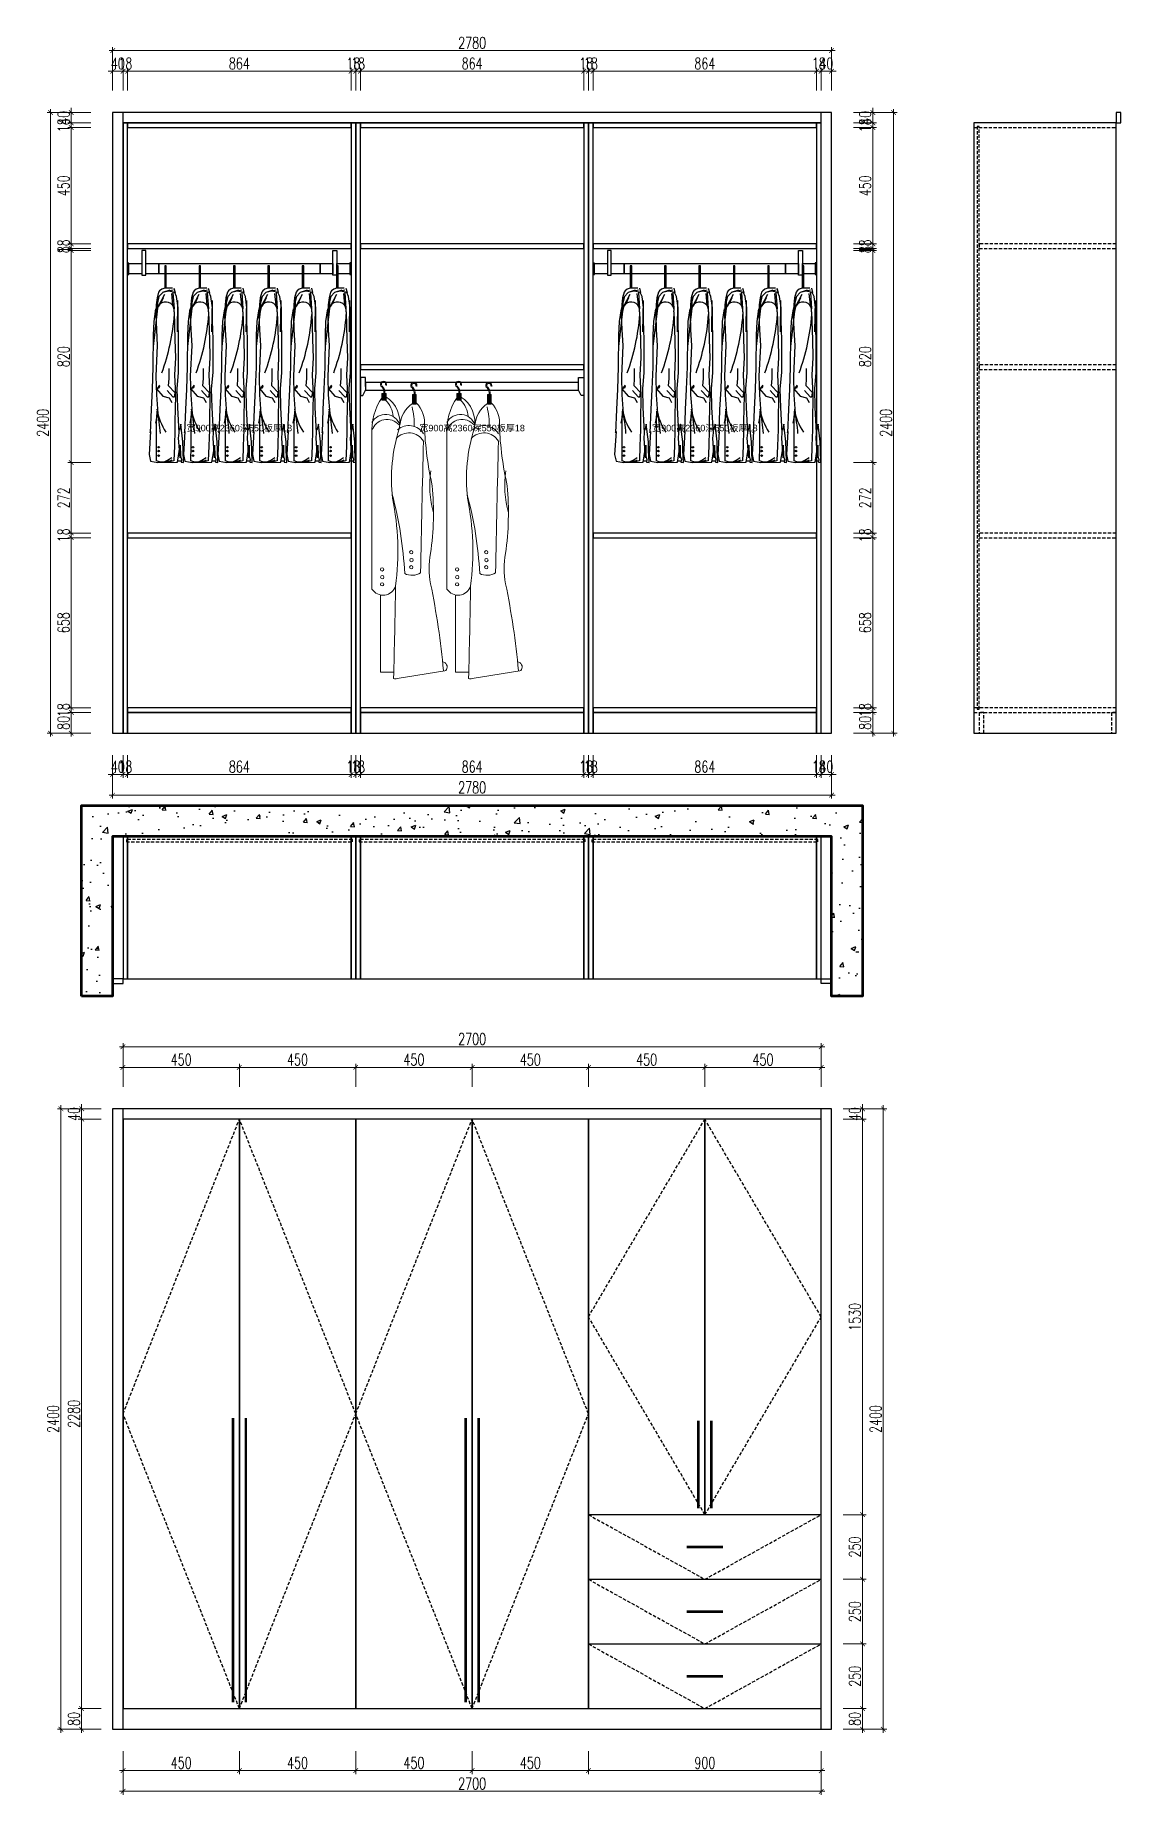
# Model space of a CAD drawing. Header units: millimetres. Extents: x 88614 to 92812, y -26267 to -19461.
import ezdxf
from ezdxf.enums import TextEntityAlignment as Align

# ---------------------------------------------------------------- set-up
doc = ezdxf.new("R2010")
doc.units = ezdxf.units.MM
doc.header["$LTSCALE"] = 2
doc.linetypes.add('HIDDEN', pattern=[9.525, 6.35, -3.175])
for name, color, linetype in [('0-标注', 7, 'Continuous'), ('Layer_CabinetText', 3, 'Continuous'), ('TEXT', 2, 'Continuous'), ('五金', 252, 'Continuous'), ('墙体填充', 8, 'Continuous'), ('拉手', 252, 'Continuous'), ('文字', 255, 'Continuous'), ('柜体', 7, 'Continuous'), ('柜体结构', 255, 'Continuous'), ('柜体虚线', 8, 'HIDDEN'), ('衣杆', 7, 'Continuous'), ('门板图层', 1, 'Continuous'), ('门板开启线', 8, 'HIDDEN'), ('门板遮罩', 7, 'Continuous')]:
    doc.layers.add(name, color=color, linetype=linetype)
doc.layers.add('墙体', color=3, linetype='Continuous', lineweight=53)
doc.styles.add('DIMTEXT', font='simplex.shx', dxfattribs={"width": 0.7, "bigfont": 'gbcbig.shx'})
doc.styles.get("Standard").update_dxf_attribs({"font": 'arial.ttf'})
doc.dimstyles.new('雷神标注', dxfattribs={"dimscale": 15, "dimtxt": 3, "dimasz": 1.2, "dimexe": 0.9, "dimexo": 1, "dimgap": 0.5, "dimtad": 1, "dimdec": 0, "dimzin": 13, "dimdsep": 46, "dimtxsty": 'DIMTEXT', "dimblk1": 'ARCHTICK', "dimblk2": 'ARCHTICK', "dimsah": 1, "dimcen": 2, "dimdle": 0.9, "dimclrd": 1, "dimclre": 1, "dimclrt": 1, "dimadec": 1, "dimazin": 0, "dimtfac": 1, "dimtdec": 0, "dimtix": 1, "dimtmove": 1, "dimatfit": 3, "dimfxl": 5, "dimfxlon": 1, "dimtolj": 1, "dimtzin": 13, "dimlwd": 5, "dimlwe": 5, "dimarcsym": 0})

msp = doc.modelspace()

# ---------------------------------------------------------------- texts
at = {"layer": 'Layer_CabinetText'}
for p in [(89403.5, -20980.5), (90303.5, -20980.5), (91203.5, -20980.5)]:
    msp.add_text('宽900高2360深550板厚18', height=25, dxfattribs=at).set_placement(p, align=Align.MIDDLE_CENTER)

# ---------------------------------------------------------------- blocks, each defined once
blk = doc.blocks.new('KZK_20260514_212057', base_point=(87479.8, -25062.1))
at = {"color": 255, "const_width": 10}
blk.add_lwpolyline([(87479.8, -24511.9), (87479.8, -25612.3)], dxfattribs=at)
blk = doc.blocks.new('KZK_20260514_212109', base_point=(88344.2, -24692.7))
at = {"color": 255, "const_width": 10}
blk.add_lwpolyline([(88344.2, -24523), (88344.2, -24862.3)], dxfattribs=at)
blk = doc.blocks.new('KZK_20260514_212113', base_point=(88362, -24909.3))
at = {"color": 255, "const_width": 10}
blk.add_lwpolyline([(88291.9, -24909.3), (88432.1, -24909.3)], dxfattribs=at)
blk = doc.blocks.new('*U7')
at = {"color": 8}
for p, q in [((143.2, 34), (143.2, -53)), ((149.2, -52.4), (149.2, 34)), ((276.2, 34), (276.2, -53)), ((282.2, -52.4), (282.2, 34)), ((409.2, 34), (409.2, -53)), ((415.2, -52.4), (415.2, 34)), ((542.2, 34), (542.2, -53)), ((548.2, -52.4), (548.2, 34)), ((675.2, 34), (675.2, -53)), ((681.2, -52.4), (681.2, 34)), ((808.2, 34), (808.2, -53)), ((814.2, -52.4), (814.2, 34)), ((135.2, -68.9), (175.4, -59.9)), ((136.5, -68.6), (164.1, -59.9)), ((268.2, -68.9), (308.4, -59.9)), ((269.5, -68.6), (297.1, -59.9)), ((401.2, -68.9), (441.4, -59.9)), ((402.5, -68.6), (430.1, -59.9)), ((534.2, -68.9), (574.4, -59.9)), ((535.5, -68.6), (563.1, -59.9)), ((667.2, -68.9), (707.4, -59.9)), ((668.5, -68.6), (696.1, -59.9)), ((800.2, -68.9), (840.4, -59.9)), ((801.5, -68.6), (829.1, -59.9)), ((115.3, -129.9), (98.5, -278.7)), ((115.3, -86.6), (115.3, -129.9)), ((119.2, -122.5), (143.7, -76.7)), ((136.8, -90.5), (126.7, -113.1)), ((175, -118.1), (170.7, -74.2)), ((180.5, -132.5), (176.3, -69.8)), ((193.2, -100.6), (191.4, -221.6)), ((248.3, -129.9), (231.5, -278.7)), ((248.3, -86.6), (248.3, -129.9)), ((252.2, -122.5), (276.7, -76.7)), ((269.8, -90.5), (259.7, -113.1)), ((308, -118.1), (303.7, -74.2)), ((313.5, -132.5), (309.3, -69.8)), ((326.2, -100.6), (324.4, -221.6)), ((381.3, -129.9), (364.5, -278.7)), ((381.3, -86.6), (381.3, -129.9)), ((385.2, -122.5), (409.7, -76.7)), ((402.8, -90.5), (392.7, -113.1)), ((441, -118.1), (436.7, -74.2)), ((446.5, -132.5), (442.3, -69.8)), ((459.2, -100.6), (457.4, -221.6)), ((514.3, -129.9), (497.5, -278.7)), ((514.3, -86.6), (514.3, -129.9)), ((518.2, -122.5), (542.7, -76.7)), ((535.8, -90.5), (525.7, -113.1)), ((574, -118.1), (569.7, -74.2)), ((579.5, -132.5), (575.3, -69.8)), ((592.2, -100.6), (590.4, -221.6)), ((647.3, -129.9), (630.5, -278.7)), ((647.3, -86.6), (647.3, -129.9)), ((651.2, -122.5), (675.7, -76.7)), ((668.8, -90.5), (658.7, -113.1)), ((707, -118.1), (702.7, -74.2)), ((712.5, -132.5), (708.3, -69.8)), ((725.2, -100.6), (723.4, -221.6)), ((780.3, -129.9), (763.5, -278.7)), ((780.3, -86.6), (780.3, -129.9)), ((784.2, -122.5), (808.7, -76.7)), ((801.8, -90.5), (791.7, -113.1)), ((840, -118.1), (835.7, -74.2)), ((845.5, -132.5), (841.3, -69.8)), ((858.2, -100.6), (856.4, -221.6)), ((194, -721.1), (208.1, -720.8)), ((327, -721.1), (341.1, -720.8)), ((460, -721.1), (474.1, -720.8)), ((593, -721.1), (607.1, -720.8)), ((726, -721.1), (740.1, -720.8)), ((859, -721.1), (873.1, -720.8))]:
    blk.add_line(p, q, dxfattribs=at)
at = {"color": 2}
for points in [[(55, -2.8), (70, -2.8), (70, 92.2), (55, 92.2)], [(794, 92.2), (809, 92.2), (809, -2.8), (794, -2.8)], [(5, 44.3), (0, 44.3), (0, 0), (5, 0)], [(5, 42), (55, 42), (55, 2.2), (5, 2.2)], [(70, 42.2), (120, 42.2), (120, 2.2), (70, 2.2)], [(120, 42.2), (744, 42.2), (744, 2.2), (120, 2.2)], [(744, 42.2), (794, 42.2), (794, 2.2), (744, 2.2)], [(809, 42.2), (859, 42.2), (859, 2.2), (809, 2.2)], [(859, 0.2), (864, 0.2), (864, 44.8), (859, 44.8)]]:
    blk.add_lwpolyline(points, close=True, dxfattribs=at)
at = {"color": 8}
for points in [[(149.2, 34), (143.2, 34)], [(282.2, 34), (276.2, 34)], [(415.2, 34), (409.2, 34)], [(548.2, 34), (542.2, 34)], [(681.2, 34), (675.2, 34)], [(814.2, 34), (808.2, 34)], [(172.8, -52.5), (143.2, -53), (131.8, -57.2), (123.6, -63.2), (119.7, -69), (113.6, -90.6), (110.7, -117.8), (108.9, -156.5)], [(178.9, -53.1), (183.4, -70.2), (158.1, -65.1), (135.5, -69.4), (120.8, -85.6), (114.8, -109.4)], [(149.2, -16), (143.2, -16)], [(305.8, -52.5), (276.2, -53), (264.8, -57.2), (256.6, -63.2), (252.7, -69), (246.6, -90.6), (243.7, -117.8), (241.9, -156.5)], [(311.9, -53.1), (316.4, -70.2), (291.1, -65.1), (268.5, -69.4), (253.8, -85.6), (247.8, -109.4)], [(282.2, -16), (276.2, -16)], [(438.8, -52.5), (409.2, -53), (397.8, -57.2), (389.6, -63.2), (385.7, -69), (379.6, -90.6), (376.7, -117.8), (374.9, -156.5)], [(444.9, -53.1), (449.4, -70.2), (424.1, -65.1), (401.5, -69.4), (386.8, -85.6), (380.8, -109.4)], [(415.2, -16), (409.2, -16)], [(571.8, -52.5), (542.2, -53), (530.8, -57.2), (522.6, -63.2), (518.7, -69), (512.6, -90.6), (509.7, -117.8), (507.9, -156.5)], [(577.9, -53.1), (582.4, -70.2), (557.1, -65.1), (534.5, -69.4), (519.8, -85.6), (513.8, -109.4)], [(548.2, -16), (542.2, -16)], [(704.8, -52.5), (675.2, -53), (663.8, -57.2), (655.6, -63.2), (651.7, -69), (645.6, -90.6), (642.7, -117.8), (640.9, -156.5)], [(710.9, -53.1), (715.4, -70.2), (690.1, -65.1), (667.5, -69.4), (652.8, -85.6), (646.8, -109.4)], [(681.2, -16), (675.2, -16)], [(837.8, -52.5), (808.2, -53), (796.8, -57.2), (788.6, -63.2), (784.7, -69), (778.6, -90.6), (775.7, -117.8), (773.9, -156.5)], [(843.9, -53.1), (848.4, -70.2), (823.1, -65.1), (800.5, -69.4), (785.8, -85.6), (779.8, -109.4)], [(814.2, -16), (808.2, -16)], [(108, -133), (100.6, -182), (98.4, -235), (97.4, -358.1), (94.2, -443), (90.3, -521.7), (86.7, -611.9), (88.5, -607.5), (83.2, -696), (88.5, -722.5), (116.8, -727.8), (193, -726.4), (203.6, -660.6)], [(202.5, -708.9), (197.2, -632.8), (198.9, -612.5), (193.6, -515.1), (191.8, -442.6), (197.2, -378.9), (197.2, -251.5), (195.4, -178.9), (195.4, -129.4), (189.2, -85.6), (182.1, -70.2)], [(241, -133), (233.6, -182), (231.4, -235), (230.4, -358.1), (227.2, -443), (223.3, -521.7), (219.7, -611.9), (221.5, -607.5), (216.2, -696), (221.5, -722.5), (249.8, -727.8), (326, -726.4), (336.6, -660.6)], [(335.5, -708.9), (330.2, -632.8), (331.9, -612.5), (326.6, -515.1), (324.8, -442.6), (330.2, -378.9), (330.2, -251.5), (328.4, -178.9), (328.4, -129.4), (322.2, -85.6), (315.1, -70.2)], [(374, -133), (366.6, -182), (364.4, -235), (363.4, -358.1), (360.2, -443), (356.3, -521.7), (352.7, -611.9), (354.5, -607.5), (349.2, -696), (354.5, -722.5), (382.8, -727.8), (459, -726.4), (469.6, -660.6)], [(468.5, -708.9), (463.2, -632.8), (464.9, -612.5), (459.6, -515.1), (457.8, -442.6), (463.2, -378.9), (463.2, -251.5), (461.4, -178.9), (461.4, -129.4), (455.2, -85.6), (448.1, -70.2)], [(507, -133), (499.6, -182), (497.4, -235), (496.4, -358.1), (493.2, -443), (489.3, -521.7), (485.7, -611.9), (487.5, -607.5), (482.2, -696), (487.5, -722.5), (515.8, -727.8), (592, -726.4), (602.6, -660.6)], [(601.5, -708.9), (596.2, -632.8), (597.9, -612.5), (592.6, -515.1), (590.8, -442.6), (596.2, -378.9), (596.2, -251.5), (594.4, -178.9), (594.4, -129.4), (588.2, -85.6), (581.1, -70.2)], [(640, -133), (632.6, -182), (630.4, -235), (629.4, -358.1), (626.2, -443), (622.3, -521.7), (618.7, -611.9), (620.5, -607.5), (615.2, -696), (620.5, -722.5), (648.8, -727.8), (725, -726.4), (735.6, -660.6)], [(734.5, -708.9), (729.2, -632.8), (730.9, -612.5), (725.6, -515.1), (723.8, -442.6), (729.2, -378.9), (729.2, -251.5), (727.4, -178.9), (727.4, -129.4), (721.2, -85.6), (714.1, -70.2)], [(773, -133), (765.6, -182), (763.4, -235), (762.4, -358.1), (759.2, -443), (755.3, -521.7), (751.7, -611.9), (753.5, -607.5), (748.2, -696), (753.5, -722.5), (781.8, -727.8), (858, -726.4), (868.6, -660.6)], [(867.5, -708.9), (862.2, -632.8), (863.9, -612.5), (858.6, -515.1), (856.8, -442.6), (862.2, -378.9), (862.2, -251.5), (860.4, -178.9), (860.4, -129.4), (854.2, -85.6), (847.1, -70.2)], [(179.6, -144.5), (183, -251.5), (184.8, -322.3), (181.2, -387.7), (184.8, -467.4), (183, -570), (183, -601), (181.2, -662.9), (178.9, -721.3), (158.2, -726.6), (122.8, -724.9), (111.8, -721.3), (112.1, -664.7), (112.1, -579.8), (113.9, -528.4), (108.6, -575.3), (116.4, -537.1)], [(108.9, -156.5), (111, -214.6), (114.6, -275.1), (109.3, -392.7), (111, -465.8), (116.4, -537.1)], [(312.6, -144.5), (316, -251.5), (317.8, -322.3), (314.2, -387.7), (317.8, -467.4), (316, -570), (316, -601), (314.2, -662.9), (311.9, -721.3), (291.2, -726.6), (255.8, -724.9), (244.8, -721.3), (245.1, -664.7), (245.1, -579.8), (246.9, -528.4), (241.6, -575.3), (249.4, -537.1)], [(241.9, -156.5), (244, -214.6), (247.6, -275.1), (242.3, -392.7), (244, -465.8), (249.4, -537.1)], [(445.6, -144.5), (449, -251.5), (450.8, -322.3), (447.2, -387.7), (450.8, -467.4), (449, -570), (449, -601), (447.2, -662.9), (444.9, -721.3), (424.2, -726.6), (388.8, -724.9), (377.8, -721.3), (378.1, -664.7), (378.1, -579.8), (379.9, -528.4), (374.6, -575.3), (382.4, -537.1)], [(374.9, -156.5), (377, -214.6), (380.6, -275.1), (375.3, -392.7), (377, -465.8), (382.4, -537.1)], [(578.6, -144.5), (582, -251.5), (583.8, -322.3), (580.2, -387.7), (583.8, -467.4), (582, -570), (582, -601), (580.2, -662.9), (577.9, -721.3), (557.2, -726.6), (521.8, -724.9), (510.8, -721.3), (511.1, -664.7), (511.1, -579.8), (512.9, -528.4), (507.6, -575.3), (515.4, -537.1)], [(507.9, -156.5), (510, -214.6), (513.6, -275.1), (508.3, -392.7), (510, -465.8), (515.4, -537.1)], [(711.6, -144.5), (715, -251.5), (716.8, -322.3), (713.2, -387.7), (716.8, -467.4), (715, -570), (715, -601), (713.2, -662.9), (710.9, -721.3), (690.2, -726.6), (654.8, -724.9), (643.8, -721.3), (644.1, -664.7), (644.1, -579.8), (645.9, -528.4), (640.6, -575.3), (648.4, -537.1)], [(640.9, -156.5), (643, -214.6), (646.6, -275.1), (641.3, -392.7), (643, -465.8), (648.4, -537.1)], [(844.6, -144.5), (848, -251.5), (849.8, -322.3), (846.2, -387.7), (849.8, -467.4), (848, -570), (848, -601), (846.2, -662.9), (843.9, -721.3), (823.2, -726.6), (787.8, -724.9), (776.8, -721.3), (777.1, -664.7), (777.1, -579.8), (778.9, -528.4), (773.6, -575.3), (781.4, -537.1)], [(773.9, -156.5), (776, -214.6), (779.6, -275.1), (774.3, -392.7), (776, -465.8), (781.4, -537.1)], [(182.8, -457.1), (158.3, -430.6), (160.4, -402.1), (160.4, -363.5)], [(315.8, -457.1), (291.3, -430.6), (293.4, -402.1), (293.4, -363.5)], [(448.8, -457.1), (424.3, -430.6), (426.4, -402.1), (426.4, -363.5)], [(581.8, -457.1), (557.3, -430.6), (559.4, -402.1), (559.4, -363.5)], [(714.8, -457.1), (690.3, -430.6), (692.4, -402.1), (692.4, -363.5)], [(847.8, -457.1), (823.3, -430.6), (825.4, -402.1), (825.4, -363.5)], [(111.5, -442.8), (135.9, -471.3), (160.4, -477.4), (170.5, -495.7)], [(111.6, -441.6), (118.7, -435.3), (125, -427.5)], [(111.6, -442.4), (123.4, -437.7), (125, -431.4)], [(152.2, -448.9), (174.6, -473.3), (180.7, -473.3), (184.8, -451)], [(244.5, -442.8), (268.9, -471.3), (293.4, -477.4), (303.5, -495.7)], [(244.6, -441.6), (251.7, -435.3), (258, -427.5)], [(244.6, -442.4), (256.4, -437.7), (258, -431.4)], [(285.2, -448.9), (307.6, -473.3), (313.7, -473.3), (317.8, -451)], [(377.5, -442.8), (401.9, -471.3), (426.4, -477.4), (436.5, -495.7)], [(377.6, -441.6), (384.7, -435.3), (391, -427.5)], [(377.6, -442.4), (389.4, -437.7), (391, -431.4)], [(418.2, -448.9), (440.6, -473.3), (446.7, -473.3), (450.8, -451)], [(510.5, -442.8), (534.9, -471.3), (559.4, -477.4), (569.5, -495.7)], [(510.6, -441.6), (517.7, -435.3), (524, -427.5)], [(510.6, -442.4), (522.4, -437.7), (524, -431.4)], [(551.2, -448.9), (573.6, -473.3), (579.7, -473.3), (583.8, -451)], [(643.5, -442.8), (667.9, -471.3), (692.4, -477.4), (702.5, -495.7)], [(643.6, -441.6), (650.7, -435.3), (657, -427.5)], [(643.6, -442.4), (655.4, -437.7), (657, -431.4)], [(684.2, -448.9), (706.6, -473.3), (712.7, -473.3), (716.8, -451)], [(776.5, -442.8), (800.9, -471.3), (825.4, -477.4), (835.5, -495.7)], [(776.6, -441.6), (783.7, -435.3), (790, -427.5)], [(776.6, -442.4), (788.4, -437.7), (790, -431.4)], [(817.2, -448.9), (839.6, -473.3), (845.7, -473.3), (849.8, -451)], [(203.4, -659.8), (204.1, -702.7), (208.1, -716), (206.7, -726.1), (216.1, -727.4), (214.1, -679.2), (213.5, -647.7), (205.4, -579.4), (200, -602.7)], [(336.4, -659.8), (337.1, -702.7), (341.1, -716), (339.7, -726.1), (349.1, -727.4), (347.1, -679.2), (346.5, -647.7), (338.4, -579.4), (333, -602.7)], [(469.4, -659.8), (470.1, -702.7), (474.1, -716), (472.7, -726.1), (482.1, -727.4), (480.1, -679.2), (479.5, -647.7), (471.4, -579.4), (466, -602.7)], [(602.4, -659.8), (603.1, -702.7), (607.1, -716), (605.7, -726.1), (615.1, -727.4), (613.1, -679.2), (612.5, -647.7), (604.4, -579.4), (599, -602.7)], [(735.4, -659.8), (736.1, -702.7), (740.1, -716), (738.7, -726.1), (748.1, -727.4), (746.1, -679.2), (745.5, -647.7), (737.4, -579.4), (732, -602.7)], [(868.4, -659.8), (869.1, -702.7), (873.1, -716), (871.7, -726.1), (881.1, -727.4), (879.1, -679.2), (878.5, -647.7), (870.4, -579.4), (865, -602.7)], [(118.3, -723.8), (139.7, -725.4), (146.1, -721.7), (154.2, -717.9), (170.2, -707.8)], [(141.8, -725.4), (166.5, -719), (170.8, -716.9)], [(251.3, -723.8), (272.7, -725.4), (279.1, -721.7), (287.2, -717.9), (303.2, -707.8)], [(274.8, -725.4), (299.5, -719), (303.8, -716.9)], [(384.3, -723.8), (405.7, -725.4), (412.1, -721.7), (420.2, -717.9), (436.2, -707.8)], [(407.8, -725.4), (432.5, -719), (436.8, -716.9)], [(517.3, -723.8), (538.7, -725.4), (545.1, -721.7), (553.2, -717.9), (569.2, -707.8)], [(540.8, -725.4), (565.5, -719), (569.8, -716.9)], [(650.3, -723.8), (671.7, -725.4), (678.1, -721.7), (686.2, -717.9), (702.2, -707.8)], [(673.8, -725.4), (698.5, -719), (702.8, -716.9)], [(783.3, -723.8), (804.7, -725.4), (811.1, -721.7), (819.2, -717.9), (835.2, -707.8)], [(806.8, -725.4), (831.5, -719), (835.8, -716.9)]]:
    blk.add_lwpolyline(points, dxfattribs=at)
for centre in [(119.6, -668.1, 0), (119.6, -682.8, 0), (252.6, -668.1, 0), (252.6, -682.8, 0), (385.6, -668.1, 0), (385.6, -682.8, 0), (518.6, -668.1, 0), (518.6, -682.8, 0), (651.6, -668.1, 0), (651.6, -682.8, 0), (784.6, -668.1, 0), (784.6, -682.8, 0), (119.6, -700.7, 0), (252.6, -700.7, 0), (385.6, -700.7, 0), (518.6, -700.7, 0), (651.6, -700.7, 0), (784.6, -700.7, 0)]:
    blk.add_circle(centre, 2.91, dxfattribs=at)
for centre, radius, start, end in [((147.2, -139.3, 0), 32.8, 350.86004, 180), ((280.2, -139.3, 0), 32.8, 350.86004, 180), ((413.2, -139.3, 0), 32.8, 350.86004, 180), ((546.2, -139.3, 0), 32.8, 350.86004, 180), ((679.2, -139.3, 0), 32.8, 350.86004, 180), ((812.2, -139.3, 0), 32.8, 350.86004, 180), ((-641.1, -96.3, 0), 823.7, 339.7806, 355.9109), ((-508.1, -96.3, 0), 823.7, 339.7806, 355.9109), ((-375.1, -96.3, 0), 823.7, 339.7806, 355.9109), ((-242.1, -96.3, 0), 823.7, 339.7806, 355.9109), ((-109.1, -96.3, 0), 823.7, 339.7806, 355.9109), ((23.9, -96.3, 0), 823.7, 339.7806, 355.9109), ((336, -485.2, 0), 225.7, 189.01586, 213.58977), ((-1078.8, -731.3, 0), 1211.5, 5.52077, 9.68139), ((469, -485.2, 0), 225.7, 189.01586, 213.58977), ((-945.8, -731.3, 0), 1211.5, 5.52077, 9.68139), ((602, -485.2, 0), 225.7, 189.01586, 213.58977), ((-812.8, -731.3, 0), 1211.5, 5.52077, 9.68139), ((735, -485.2, 0), 225.7, 189.01586, 213.58977), ((-679.8, -731.3, 0), 1211.5, 5.52077, 9.68139), ((868, -485.2, 0), 225.7, 189.01586, 213.58977), ((-546.8, -731.3, 0), 1211.5, 5.52077, 9.68139), ((1001, -485.2, 0), 225.7, 189.01586, 213.58977), ((-413.8, -731.3, 0), 1211.5, 5.52077, 9.68139)]:
    blk.add_arc(centre, radius, start, end, dxfattribs=at)
blk = doc.blocks.new('抖音-公众号【设计行】全屋定制动态块189')
at = {"color": 8, "lineweight": 5}
for p, q in [((54.4, 1103.4), (37.5, 1103.4)), ((37.5, 1103.4), (37.5, 1077.6)), ((38.4, 1103.4), (38.4, 1077.6)), ((41, 1103.4), (41, 1077.6)), ((42, 1103.4), (42, 1077.6)), ((45.6, 1103.4), (45.6, 1077.6)), ((49.1, 1103.4), (49.1, 1077.6)), ((52.7, 1103.4), (52.7, 1077.6)), ((54.4, 1077.6), (54.4, 1103.4)), ((171.1, 1099.1), (157, 1099.1)), ((157, 1099.1), (157, 1061.8)), ((157.8, 1099.1), (157.8, 1061.8)), ((160, 1099.1), (160, 1061.8)), ((160.8, 1099.1), (160.8, 1061.8)), ((163.8, 1099.1), (163.8, 1061.8)), ((166.7, 1099.1), (166.7, 1061.8)), ((169.7, 1099.1), (169.7, 1061.8)), ((171.1, 1061.8), (171.1, 1099.1)), ((37.5, 1077.6), (54.4, 1077.6)), ((157, 1061.8), (171.1, 1061.8)), ((0, 944.2), (0, 346.1)), ((33.3, 323.5), (33.3, 25.5)), ((33.3, 25.5), (86.1, 25.5)), ((97, 0.2), (282, 30.3))]:
    blk.add_line(p, q, dxfattribs=at)
for centre in [(151.9, 488.7), (38.8, 422.7), (151.9, 430.7), (152.8, 458.4), (38.8, 364.7), (39.7, 392.4)]:
    blk.add_circle(centre, 6.44, dxfattribs=at)
for centre, radius, start, end in [((44.5, 1138.2), 11.8, 339.71241, 234.45526), ((44.5, 1138.2), 8.18, 339.71241, 236.71848), ((14.4, 1107.1), 31.7, 353.43256, 42.85124), ((14.4, 1107.1), 35.3, 353.43256, 43.51468), ((-7, 991.9), 114.8, 346.95914, 58.5217), ((161.9, 1133.9), 11.8, 339.71241, 234.45526), ((161.9, 1133.9), 8.18, 339.71241, 236.71848), ((131.8, 1102.8), 31.7, 353.43256, 42.85124), ((131.8, 1102.8), 35.3, 353.43256, 43.51468), ((229.8, 959.1), 230.3, 146.0319, 183.69759), ((51.8, 962.8), 58.9, 17.77604, 151.57601), ((-17.8, 1006.5), 100.1, 3.91305, 45.07605), ((217.4, 971.9), 109.8, 123.34589, 175.39862), ((-84.5, 986.8), 247.9, 357.36531, 14.91953), ((94.5, 989.3), 108.8, 353.21004, 45.22443), ((58.3, 941.9), 60.8, 40.0107, 163.5085), ((739.8, 770.3), 664.4, 162.86657, 186.26802), ((142.6, 912.1), 66.6, 31.90908, 130.56769), ((1509.7, 1032.6), 1308.4, 182.46002, 192.64705), ((142.6, 883.8), 66.6, 31.90908, 137.4098), ((93023.2, -1352.7), 92851.9, 178.598056, 178.912849), ((608.5, 745.3), 385.1, 171.26939, 195.65), ((-1327.8, 332.7), 1456.2, 2.90475, 15.17641), ((-912.2, 493.4), 1012.3, 352.31093, 11.64372), ((-936.5, 643.1), 1174.1, 352.20313, 5.03642), ((528, 425.4), 306.9, 169.0292, 190.9708), ((155, 464), 64.2, 243.70175, 301.04888), ((42.8, 373.2), 50.6, 212.34253, 342.5364), ((-21597.5, 642.5), 21690.4, 358.30255, 359.24843), ((-2841.1, -259.7), 3131.2, 5.31494, 11.54579), ((89.7, 38.2), 38.7, 260.67169, 281.00858), ((270.5, 45.2), 20.2, 329.07807, 82.14091), ((282, 36.3), 6, 270, 345.16656)]:
    blk.add_arc(centre, radius, start, end, dxfattribs=at)
blk = doc.blocks.new('*U8')
at = {"layer": 'TEXT', "color": 2}
for points in [[(20, 35), (20, 70), (0, 70), (0, 0), (10, 0), (20, 20)], [(844, 35), (844, 70), (864, 70), (864, 0), (854, 0), (844, 20)]]:
    blk.add_lwpolyline(points, dxfattribs=at)
blk.add_lwpolyline([(20, 20), (844, 20), (844, 50), (20, 50)], close=True, dxfattribs=at)
at = {"lineweight": 5}
for p in [(44.8, -1095.2), (334.8, -1095.2)]:
    blk.add_blockref('抖音-公众号【设计行】全屋定制动态块189', p, dxfattribs=at)
blk = doc.blocks.new('_ARCHTICK')
at = {"color": 0, "linetype": 'ByBlock', "const_width": 0.15}
blk.add_lwpolyline([(-0.5, -0.5), (0.5, 0.5)], dxfattribs=at)
blk = doc.blocks.new('*D9')
at = {"layer": '0-标注', "color": 1, "lineweight": 5, "transparency": 16777216}
for p, q in [((88913.5, -22245.5), (88913.5, -22334)), ((88953.5, -22245.5), (88953.5, -22334)), ((88913.5, -22320.5), (88895.5, -22320.5)), ((88913.5, -22320.5), (88953.5, -22320.5)), ((88953.5, -22320.5), (88971.5, -22320.5))]:
    blk.add_line(p, q, dxfattribs=at)
at = {"layer": 'Defpoints', "color": 0, "transparency": 16777216}
for p in [(88913.5, -22160.5), (88953.5, -22160.5), (88953.5, -22320.5)]:
    blk.add_point(p, dxfattribs=at)
at = {"layer": '0-标注', "color": 1, "lineweight": 5, "transparency": 16777216, "xscale": 17.99999999999999, "yscale": 17.99999999999999, "zscale": 17.99999999999999}
blk.add_blockref('_ARCHTICK', (88913.5, -22320.5), dxfattribs=at)
at = {"layer": '0-标注', "color": 1, "lineweight": 5, "transparency": 16777216, "xscale": 17.99999999999999, "yscale": 17.99999999999999, "zscale": 17.99999999999999, "rotation": 180}
blk.add_blockref('_ARCHTICK', (88953.5, -22320.5), dxfattribs=at)
at = {"layer": '0-标注', "color": 1, "transparency": 16777216, "insert": (88933.5, -22290.5), "char_height": 45, "attachment_point": 5, "style": 'DIMTEXT'}
blk.add_mtext('\\A1;40', dxfattribs=at)
blk = doc.blocks.new('*D10')
at = {"layer": '0-标注', "color": 1, "lineweight": 5, "transparency": 16777216}
for p, q in [((88953.5, -22245.5), (88953.5, -22334)), ((88971.5, -22245.5), (88971.5, -22334)), ((88953.5, -22320.5), (88935.5, -22320.5)), ((88953.5, -22320.5), (88971.5, -22320.5)), ((88971.5, -22320.5), (88989.5, -22320.5))]:
    blk.add_line(p, q, dxfattribs=at)
at = {"layer": 'Defpoints', "color": 0, "transparency": 16777216}
for p in [(88953.5, -22160.5), (88971.5, -22160.5), (88971.5, -22320.5)]:
    blk.add_point(p, dxfattribs=at)
at = {"layer": '0-标注', "color": 1, "lineweight": 5, "transparency": 16777216, "xscale": 17.99999999999999, "yscale": 17.99999999999999, "zscale": 17.99999999999999}
blk.add_blockref('_ARCHTICK', (88953.5, -22320.5), dxfattribs=at)
at = {"layer": '0-标注', "color": 1, "lineweight": 5, "transparency": 16777216, "xscale": 17.99999999999999, "yscale": 17.99999999999999, "zscale": 17.99999999999999, "rotation": 180}
blk.add_blockref('_ARCHTICK', (88971.5, -22320.5), dxfattribs=at)
at = {"layer": '0-标注', "color": 1, "transparency": 16777216, "insert": (88962.5, -22290.5), "char_height": 45, "attachment_point": 5, "style": 'DIMTEXT'}
blk.add_mtext('\\A1;18', dxfattribs=at)
blk = doc.blocks.new('*D11')
at = {"layer": '0-标注', "color": 1, "lineweight": 5, "transparency": 16777216}
for p, q in [((88971.5, -22245.5), (88971.5, -22334)), ((89835.5, -22245.5), (89835.5, -22334)), ((88958, -22320.5), (89849, -22320.5))]:
    blk.add_line(p, q, dxfattribs=at)
at = {"layer": 'Defpoints', "color": 0, "transparency": 16777216}
for p in [(88971.5, -22160.5), (89835.5, -22160.5), (89835.5, -22320.5)]:
    blk.add_point(p, dxfattribs=at)
at = {"layer": '0-标注', "color": 1, "lineweight": 5, "transparency": 16777216, "xscale": 17.99999999999999, "yscale": 17.99999999999999, "zscale": 17.99999999999999, "rotation": 180}
blk.add_blockref('_ARCHTICK', (88971.5, -22320.5), dxfattribs=at)
at = {"layer": '0-标注', "color": 1, "lineweight": 5, "transparency": 16777216, "xscale": 17.99999999999999, "yscale": 17.99999999999999, "zscale": 17.99999999999999}
blk.add_blockref('_ARCHTICK', (89835.5, -22320.5), dxfattribs=at)
at = {"layer": '0-标注', "color": 1, "transparency": 16777216, "insert": (89403.5, -22290.5), "char_height": 45, "attachment_point": 5, "style": 'DIMTEXT'}
blk.add_mtext('\\A1;864', dxfattribs=at)
blk = doc.blocks.new('*D12')
at = {"layer": '0-标注', "color": 1, "lineweight": 5, "transparency": 16777216}
for p, q in [((89835.5, -22245.5), (89835.5, -22334)), ((89853.5, -22245.5), (89853.5, -22334)), ((89835.5, -22320.5), (89817.5, -22320.5)), ((89835.5, -22320.5), (89853.5, -22320.5)), ((89853.5, -22320.5), (89871.5, -22320.5))]:
    blk.add_line(p, q, dxfattribs=at)
at = {"layer": 'Defpoints', "color": 0, "transparency": 16777216}
for p in [(89835.5, -22160.5), (89853.5, -22160.5), (89853.5, -22320.5)]:
    blk.add_point(p, dxfattribs=at)
at = {"layer": '0-标注', "color": 1, "lineweight": 5, "transparency": 16777216, "xscale": 17.99999999999999, "yscale": 17.99999999999999, "zscale": 17.99999999999999}
blk.add_blockref('_ARCHTICK', (89835.5, -22320.5), dxfattribs=at)
at = {"layer": '0-标注', "color": 1, "lineweight": 5, "transparency": 16777216, "xscale": 17.99999999999999, "yscale": 17.99999999999999, "zscale": 17.99999999999999, "rotation": 180}
blk.add_blockref('_ARCHTICK', (89853.5, -22320.5), dxfattribs=at)
at = {"layer": '0-标注', "color": 1, "transparency": 16777216, "insert": (89844.5, -22290.5), "char_height": 45, "attachment_point": 5, "style": 'DIMTEXT'}
blk.add_mtext('\\A1;18', dxfattribs=at)
blk = doc.blocks.new('*D13')
at = {"layer": '0-标注', "color": 1, "lineweight": 5, "transparency": 16777216}
for p, q in [((89853.5, -22245.5), (89853.5, -22334)), ((89871.5, -22245.5), (89871.5, -22334)), ((89853.5, -22320.5), (89835.5, -22320.5)), ((89853.5, -22320.5), (89871.5, -22320.5)), ((89871.5, -22320.5), (89889.5, -22320.5))]:
    blk.add_line(p, q, dxfattribs=at)
at = {"layer": 'Defpoints', "color": 0, "transparency": 16777216}
for p in [(89853.5, -22160.5), (89871.5, -22160.5), (89871.5, -22320.5)]:
    blk.add_point(p, dxfattribs=at)
at = {"layer": '0-标注', "color": 1, "lineweight": 5, "transparency": 16777216, "xscale": 17.99999999999999, "yscale": 17.99999999999999, "zscale": 17.99999999999999}
blk.add_blockref('_ARCHTICK', (89853.5, -22320.5), dxfattribs=at)
at = {"layer": '0-标注', "color": 1, "lineweight": 5, "transparency": 16777216, "xscale": 17.99999999999999, "yscale": 17.99999999999999, "zscale": 17.99999999999999, "rotation": 180}
blk.add_blockref('_ARCHTICK', (89871.5, -22320.5), dxfattribs=at)
at = {"layer": '0-标注', "color": 1, "transparency": 16777216, "insert": (89862.5, -22290.5), "char_height": 45, "attachment_point": 5, "style": 'DIMTEXT'}
blk.add_mtext('\\A1;18', dxfattribs=at)
blk = doc.blocks.new('*D14')
at = {"layer": '0-标注', "color": 1, "lineweight": 5, "transparency": 16777216}
for p, q in [((89871.5, -22245.5), (89871.5, -22334)), ((90735.5, -22245.5), (90735.5, -22334)), ((89858, -22320.5), (90749, -22320.5))]:
    blk.add_line(p, q, dxfattribs=at)
at = {"layer": 'Defpoints', "color": 0, "transparency": 16777216}
for p in [(89871.5, -22160.5), (90735.5, -22160.5), (90735.5, -22320.5)]:
    blk.add_point(p, dxfattribs=at)
at = {"layer": '0-标注', "color": 1, "lineweight": 5, "transparency": 16777216, "xscale": 17.99999999999999, "yscale": 17.99999999999999, "zscale": 17.99999999999999, "rotation": 180}
blk.add_blockref('_ARCHTICK', (89871.5, -22320.5), dxfattribs=at)
at = {"layer": '0-标注', "color": 1, "lineweight": 5, "transparency": 16777216, "xscale": 17.99999999999999, "yscale": 17.99999999999999, "zscale": 17.99999999999999}
blk.add_blockref('_ARCHTICK', (90735.5, -22320.5), dxfattribs=at)
at = {"layer": '0-标注', "color": 1, "transparency": 16777216, "insert": (90303.5, -22290.5), "char_height": 45, "attachment_point": 5, "style": 'DIMTEXT'}
blk.add_mtext('\\A1;864', dxfattribs=at)
blk = doc.blocks.new('*D15')
at = {"layer": '0-标注', "color": 1, "lineweight": 5, "transparency": 16777216}
for p, q in [((90735.5, -22245.5), (90735.5, -22334)), ((90753.5, -22245.5), (90753.5, -22334)), ((90735.5, -22320.5), (90717.5, -22320.5)), ((90735.5, -22320.5), (90753.5, -22320.5)), ((90753.5, -22320.5), (90771.5, -22320.5))]:
    blk.add_line(p, q, dxfattribs=at)
at = {"layer": 'Defpoints', "color": 0, "transparency": 16777216}
for p in [(90735.5, -22160.5), (90753.5, -22160.5), (90753.5, -22320.5)]:
    blk.add_point(p, dxfattribs=at)
at = {"layer": '0-标注', "color": 1, "lineweight": 5, "transparency": 16777216, "xscale": 17.99999999999999, "yscale": 17.99999999999999, "zscale": 17.99999999999999}
blk.add_blockref('_ARCHTICK', (90735.5, -22320.5), dxfattribs=at)
at = {"layer": '0-标注', "color": 1, "lineweight": 5, "transparency": 16777216, "xscale": 17.99999999999999, "yscale": 17.99999999999999, "zscale": 17.99999999999999, "rotation": 180}
blk.add_blockref('_ARCHTICK', (90753.5, -22320.5), dxfattribs=at)
at = {"layer": '0-标注', "color": 1, "transparency": 16777216, "insert": (90744.5, -22290.5), "char_height": 45, "attachment_point": 5, "style": 'DIMTEXT'}
blk.add_mtext('\\A1;18', dxfattribs=at)
blk = doc.blocks.new('*D16')
at = {"layer": '0-标注', "color": 1, "lineweight": 5, "transparency": 16777216}
for p, q in [((90753.5, -22245.5), (90753.5, -22334)), ((90771.5, -22245.5), (90771.5, -22334)), ((90753.5, -22320.5), (90735.5, -22320.5)), ((90753.5, -22320.5), (90771.5, -22320.5)), ((90771.5, -22320.5), (90789.5, -22320.5))]:
    blk.add_line(p, q, dxfattribs=at)
at = {"layer": 'Defpoints', "color": 0, "transparency": 16777216}
for p in [(90753.5, -22160.5), (90771.5, -22160.5), (90771.5, -22320.5)]:
    blk.add_point(p, dxfattribs=at)
at = {"layer": '0-标注', "color": 1, "lineweight": 5, "transparency": 16777216, "xscale": 17.99999999999999, "yscale": 17.99999999999999, "zscale": 17.99999999999999}
blk.add_blockref('_ARCHTICK', (90753.5, -22320.5), dxfattribs=at)
at = {"layer": '0-标注', "color": 1, "lineweight": 5, "transparency": 16777216, "xscale": 17.99999999999999, "yscale": 17.99999999999999, "zscale": 17.99999999999999, "rotation": 180}
blk.add_blockref('_ARCHTICK', (90771.5, -22320.5), dxfattribs=at)
at = {"layer": '0-标注', "color": 1, "transparency": 16777216, "insert": (90762.5, -22290.5), "char_height": 45, "attachment_point": 5, "style": 'DIMTEXT'}
blk.add_mtext('\\A1;18', dxfattribs=at)
blk = doc.blocks.new('*D17')
at = {"layer": '0-标注', "color": 1, "lineweight": 5, "transparency": 16777216}
for p, q in [((90771.5, -22245.5), (90771.5, -22334)), ((91635.5, -22245.5), (91635.5, -22334)), ((90758, -22320.5), (91649, -22320.5))]:
    blk.add_line(p, q, dxfattribs=at)
at = {"layer": 'Defpoints', "color": 0, "transparency": 16777216}
for p in [(90771.5, -22160.5), (91635.5, -22160.5), (91635.5, -22320.5)]:
    blk.add_point(p, dxfattribs=at)
at = {"layer": '0-标注', "color": 1, "lineweight": 5, "transparency": 16777216, "xscale": 17.99999999999999, "yscale": 17.99999999999999, "zscale": 17.99999999999999, "rotation": 180}
blk.add_blockref('_ARCHTICK', (90771.5, -22320.5), dxfattribs=at)
at = {"layer": '0-标注', "color": 1, "lineweight": 5, "transparency": 16777216, "xscale": 17.99999999999999, "yscale": 17.99999999999999, "zscale": 17.99999999999999}
blk.add_blockref('_ARCHTICK', (91635.5, -22320.5), dxfattribs=at)
at = {"layer": '0-标注', "color": 1, "transparency": 16777216, "insert": (91203.5, -22290.5), "char_height": 45, "attachment_point": 5, "style": 'DIMTEXT'}
blk.add_mtext('\\A1;864', dxfattribs=at)
blk = doc.blocks.new('*D18')
at = {"layer": '0-标注', "color": 1, "lineweight": 5, "transparency": 16777216}
for p, q in [((91635.5, -22245.5), (91635.5, -22334)), ((91653.5, -22245.5), (91653.5, -22334)), ((91635.5, -22320.5), (91617.5, -22320.5)), ((91635.5, -22320.5), (91653.5, -22320.5)), ((91653.5, -22320.5), (91671.5, -22320.5))]:
    blk.add_line(p, q, dxfattribs=at)
at = {"layer": 'Defpoints', "color": 0, "transparency": 16777216}
for p in [(91635.5, -22160.5), (91653.5, -22160.5), (91653.5, -22320.5)]:
    blk.add_point(p, dxfattribs=at)
at = {"layer": '0-标注', "color": 1, "lineweight": 5, "transparency": 16777216, "xscale": 17.99999999999999, "yscale": 17.99999999999999, "zscale": 17.99999999999999}
blk.add_blockref('_ARCHTICK', (91635.5, -22320.5), dxfattribs=at)
at = {"layer": '0-标注', "color": 1, "lineweight": 5, "transparency": 16777216, "xscale": 17.99999999999999, "yscale": 17.99999999999999, "zscale": 17.99999999999999, "rotation": 180}
blk.add_blockref('_ARCHTICK', (91653.5, -22320.5), dxfattribs=at)
at = {"layer": '0-标注', "color": 1, "transparency": 16777216, "insert": (91644.5, -22290.5), "char_height": 45, "attachment_point": 5, "style": 'DIMTEXT'}
blk.add_mtext('\\A1;18', dxfattribs=at)
blk = doc.blocks.new('*D19')
at = {"layer": '0-标注', "color": 1, "lineweight": 5, "transparency": 16777216}
for p, q in [((91653.5, -22245.5), (91653.5, -22334)), ((91693.5, -22245.5), (91693.5, -22334)), ((91653.5, -22320.5), (91635.5, -22320.5)), ((91653.5, -22320.5), (91693.5, -22320.5)), ((91693.5, -22320.5), (91711.5, -22320.5))]:
    blk.add_line(p, q, dxfattribs=at)
at = {"layer": 'Defpoints', "color": 0, "transparency": 16777216}
for p in [(91653.5, -22160.5), (91693.5, -22160.5), (91693.5, -22320.5)]:
    blk.add_point(p, dxfattribs=at)
at = {"layer": '0-标注', "color": 1, "lineweight": 5, "transparency": 16777216, "xscale": 17.99999999999999, "yscale": 17.99999999999999, "zscale": 17.99999999999999}
blk.add_blockref('_ARCHTICK', (91653.5, -22320.5), dxfattribs=at)
at = {"layer": '0-标注', "color": 1, "lineweight": 5, "transparency": 16777216, "xscale": 17.99999999999999, "yscale": 17.99999999999999, "zscale": 17.99999999999999, "rotation": 180}
blk.add_blockref('_ARCHTICK', (91693.5, -22320.5), dxfattribs=at)
at = {"layer": '0-标注', "color": 1, "transparency": 16777216, "insert": (91673.5, -22290.5), "char_height": 45, "attachment_point": 5, "style": 'DIMTEXT'}
blk.add_mtext('\\A1;40', dxfattribs=at)
blk = doc.blocks.new('*D20')
at = {"layer": '0-标注', "color": 1, "lineweight": 5, "transparency": 16777216}
for p, q in [((88913.5, -22325.5), (88913.5, -22414)), ((91693.5, -22325.5), (91693.5, -22414)), ((88900, -22400.5), (91707, -22400.5))]:
    blk.add_line(p, q, dxfattribs=at)
at = {"layer": 'Defpoints', "color": 0, "transparency": 16777216}
for p in [(88913.5, -22160.5), (91693.5, -22160.5), (91693.5, -22400.5)]:
    blk.add_point(p, dxfattribs=at)
at = {"layer": '0-标注', "color": 1, "lineweight": 5, "transparency": 16777216, "xscale": 17.99999999999999, "yscale": 17.99999999999999, "zscale": 17.99999999999999, "rotation": 180}
blk.add_blockref('_ARCHTICK', (88913.5, -22400.5), dxfattribs=at)
at = {"layer": '0-标注', "color": 1, "lineweight": 5, "transparency": 16777216, "xscale": 17.99999999999999, "yscale": 17.99999999999999, "zscale": 17.99999999999999}
blk.add_blockref('_ARCHTICK', (91693.5, -22400.5), dxfattribs=at)
at = {"layer": '0-标注', "color": 1, "transparency": 16777216, "insert": (90303.5, -22370.5), "char_height": 45, "attachment_point": 5, "style": 'DIMTEXT'}
blk.add_mtext('\\A1;2780', dxfattribs=at)
blk = doc.blocks.new('*D21')
at = {"layer": '0-标注', "color": 1, "lineweight": 5, "transparency": 16777216}
for p, q in [((88828.5, -22080.5), (88740, -22080.5)), ((88753.5, -22174), (88753.5, -22067)), ((88828.5, -22160.5), (88740, -22160.5))]:
    blk.add_line(p, q, dxfattribs=at)
at = {"layer": 'Defpoints', "color": 0, "transparency": 16777216}
for p in [(88753.5, -22080.5), (88913.5, -22080.5), (88913.5, -22160.5)]:
    blk.add_point(p, dxfattribs=at)
at = {"layer": '0-标注', "color": 1, "lineweight": 5, "transparency": 16777216, "xscale": 17.99999999999999, "yscale": 17.99999999999999, "zscale": 17.99999999999999}
for p, rotation in [((88753.5, -22080.5), 90), ((88753.5, -22160.5), 270)]:
    blk.add_blockref('_ARCHTICK', p, dxfattribs=dict(at, rotation=rotation))
at = {"layer": '0-标注', "color": 1, "transparency": 16777216, "insert": (88723.5, -22120.5), "char_height": 45, "attachment_point": 5, "rotation": 90, "style": 'DIMTEXT'}
blk.add_mtext('\\A1;80', dxfattribs=at)
blk = doc.blocks.new('*D22')
at = {"layer": '0-标注', "color": 1, "lineweight": 5, "transparency": 16777216}
for p, q in [((88753.5, -22062.5), (88753.5, -22044.5)), ((88828.5, -22062.5), (88740, -22062.5)), ((88828.5, -22080.5), (88740, -22080.5)), ((88753.5, -22080.5), (88753.5, -22062.5)), ((88753.5, -22080.5), (88753.5, -22098.5))]:
    blk.add_line(p, q, dxfattribs=at)
at = {"layer": 'Defpoints', "color": 0, "transparency": 16777216}
for p in [(88753.5, -22062.5), (88913.5, -22062.5), (88913.5, -22080.5)]:
    blk.add_point(p, dxfattribs=at)
at = {"layer": '0-标注', "color": 1, "lineweight": 5, "transparency": 16777216, "xscale": 17.99999999999999, "yscale": 17.99999999999999, "zscale": 17.99999999999999}
for p, rotation in [((88753.5, -22062.5), 270), ((88753.5, -22080.5), 90)]:
    blk.add_blockref('_ARCHTICK', p, dxfattribs=dict(at, rotation=rotation))
at = {"layer": '0-标注', "color": 1, "transparency": 16777216, "insert": (88723.5, -22071.5), "char_height": 45, "attachment_point": 5, "rotation": 90, "style": 'DIMTEXT'}
blk.add_mtext('\\A1;18', dxfattribs=at)
blk = doc.blocks.new('*D23')
at = {"layer": '0-标注', "color": 1, "lineweight": 5, "transparency": 16777216}
for p, q in [((88828.5, -21404.5), (88740, -21404.5)), ((88753.5, -22076), (88753.5, -21391)), ((88828.5, -22062.5), (88740, -22062.5))]:
    blk.add_line(p, q, dxfattribs=at)
at = {"layer": 'Defpoints', "color": 0, "transparency": 16777216}
for p in [(88753.5, -21404.5), (88913.5, -21404.5), (88913.5, -22062.5)]:
    blk.add_point(p, dxfattribs=at)
at = {"layer": '0-标注', "color": 1, "lineweight": 5, "transparency": 16777216, "xscale": 17.99999999999999, "yscale": 17.99999999999999, "zscale": 17.99999999999999}
for p, rotation in [((88753.5, -21404.5), 90), ((88753.5, -22062.5), 270)]:
    blk.add_blockref('_ARCHTICK', p, dxfattribs=dict(at, rotation=rotation))
at = {"layer": '0-标注', "color": 1, "transparency": 16777216, "insert": (88723.5, -21733.5), "char_height": 45, "attachment_point": 5, "rotation": 90, "style": 'DIMTEXT'}
blk.add_mtext('\\A1;658', dxfattribs=at)
blk = doc.blocks.new('*D24')
at = {"layer": '0-标注', "color": 1, "lineweight": 5, "transparency": 16777216}
for p, q in [((88753.5, -21386.5), (88753.5, -21368.5)), ((88828.5, -21386.5), (88740, -21386.5)), ((88828.5, -21404.5), (88740, -21404.5)), ((88753.5, -21404.5), (88753.5, -21386.5)), ((88753.5, -21404.5), (88753.5, -21422.5))]:
    blk.add_line(p, q, dxfattribs=at)
at = {"layer": 'Defpoints', "color": 0, "transparency": 16777216}
for p in [(88753.5, -21386.5), (88913.5, -21386.5), (88913.5, -21404.5)]:
    blk.add_point(p, dxfattribs=at)
at = {"layer": '0-标注', "color": 1, "lineweight": 5, "transparency": 16777216, "xscale": 17.99999999999999, "yscale": 17.99999999999999, "zscale": 17.99999999999999}
for p, rotation in [((88753.5, -21386.5), 270), ((88753.5, -21404.5), 90)]:
    blk.add_blockref('_ARCHTICK', p, dxfattribs=dict(at, rotation=rotation))
at = {"layer": '0-标注', "color": 1, "transparency": 16777216, "insert": (88723.5, -21395.5), "char_height": 45, "attachment_point": 5, "rotation": 90, "style": 'DIMTEXT'}
blk.add_mtext('\\A1;18', dxfattribs=at)
blk = doc.blocks.new('*D25')
at = {"layer": '0-标注', "color": 1, "lineweight": 5, "transparency": 16777216}
for p, q in [((88828.5, -21114.3), (88740, -21114.3)), ((88753.5, -21400), (88753.5, -21100.8)), ((88828.5, -21386.5), (88740, -21386.5))]:
    blk.add_line(p, q, dxfattribs=at)
at = {"layer": 'Defpoints', "color": 0, "transparency": 16777216}
for p in [(88753.5, -21114.3), (88913.5, -21114.3), (88913.5, -21386.5)]:
    blk.add_point(p, dxfattribs=at)
at = {"layer": '0-标注', "color": 1, "lineweight": 5, "transparency": 16777216, "xscale": 17.99999999999999, "yscale": 17.99999999999999, "zscale": 17.99999999999999}
for p, rotation in [((88753.5, -21114.3), 90), ((88753.5, -21386.5), 270)]:
    blk.add_blockref('_ARCHTICK', p, dxfattribs=dict(at, rotation=rotation))
at = {"layer": '0-标注', "color": 1, "transparency": 16777216, "insert": (88723.5, -21250.4), "char_height": 45, "attachment_point": 5, "rotation": 90, "style": 'DIMTEXT'}
blk.add_mtext('\\A1;272', dxfattribs=at)
blk = doc.blocks.new('*D26')
at = {"layer": '0-标注', "color": 1, "lineweight": 5, "transparency": 16777216}
for p, q in [((88753.5, -21127.8), (88753.5, -20280.8)), ((88828.5, -20294.3), (88740, -20294.3)), ((88828.5, -21114.3), (88740, -21114.3))]:
    blk.add_line(p, q, dxfattribs=at)
at = {"layer": 'Defpoints', "color": 0, "transparency": 16777216}
for p in [(88753.5, -20294.3), (88913.5, -20294.3), (88913.5, -21114.3)]:
    blk.add_point(p, dxfattribs=at)
at = {"layer": '0-标注', "color": 1, "lineweight": 5, "transparency": 16777216, "xscale": 17.99999999999999, "yscale": 17.99999999999999, "zscale": 17.99999999999999}
for p, rotation in [((88753.5, -20294.3), 90), ((88753.5, -21114.3), 270)]:
    blk.add_blockref('_ARCHTICK', p, dxfattribs=dict(at, rotation=rotation))
at = {"layer": '0-标注', "color": 1, "transparency": 16777216, "insert": (88723.5, -20704.3), "char_height": 45, "attachment_point": 5, "rotation": 90, "style": 'DIMTEXT'}
blk.add_mtext('\\A1;820', dxfattribs=at)
blk = doc.blocks.new('*D27')
at = {"layer": '0-标注', "color": 1, "lineweight": 5, "transparency": 16777216}
for p, q in [((88753.5, -20286.5), (88753.5, -20268.5)), ((88828.5, -20286.5), (88740, -20286.5)), ((88828.5, -20294.3), (88740, -20294.3)), ((88753.5, -20294.3), (88753.5, -20286.5)), ((88753.5, -20294.3), (88753.5, -20312.3))]:
    blk.add_line(p, q, dxfattribs=at)
at = {"layer": 'Defpoints', "color": 0, "transparency": 16777216}
for p in [(88753.5, -20286.5), (88913.5, -20286.5), (88913.5, -20294.3)]:
    blk.add_point(p, dxfattribs=at)
at = {"layer": '0-标注', "color": 1, "lineweight": 5, "transparency": 16777216, "xscale": 17.99999999999999, "yscale": 17.99999999999999, "zscale": 17.99999999999999}
for p, rotation in [((88753.5, -20286.5), 270), ((88753.5, -20294.3), 90)]:
    blk.add_blockref('_ARCHTICK', p, dxfattribs=dict(at, rotation=rotation))
at = {"layer": '0-标注', "color": 1, "transparency": 16777216, "insert": (88723.5, -20290.4), "char_height": 45, "attachment_point": 5, "rotation": 90, "style": 'DIMTEXT'}
blk.add_mtext('\\A1;8', dxfattribs=at)
blk = doc.blocks.new('*D28')
at = {"layer": '0-标注', "color": 1, "lineweight": 5, "transparency": 16777216}
for p, q in [((88828.5, -20268.5), (88740, -20268.5)), ((88753.5, -20268.5), (88753.5, -20250.5)), ((88753.5, -20286.5), (88753.5, -20268.5)), ((88828.5, -20286.5), (88740, -20286.5)), ((88753.5, -20286.5), (88753.5, -20304.5))]:
    blk.add_line(p, q, dxfattribs=at)
at = {"layer": 'Defpoints', "color": 0, "transparency": 16777216}
for p in [(88753.5, -20268.5), (88913.5, -20268.5), (88913.5, -20286.5)]:
    blk.add_point(p, dxfattribs=at)
at = {"layer": '0-标注', "color": 1, "lineweight": 5, "transparency": 16777216, "xscale": 17.99999999999999, "yscale": 17.99999999999999, "zscale": 17.99999999999999}
for p, rotation in [((88753.5, -20268.5), 270), ((88753.5, -20286.5), 90)]:
    blk.add_blockref('_ARCHTICK', p, dxfattribs=dict(at, rotation=rotation))
at = {"layer": '0-标注', "color": 1, "transparency": 16777216, "insert": (88723.5, -20277.5), "char_height": 45, "attachment_point": 5, "rotation": 90, "style": 'DIMTEXT'}
blk.add_mtext('\\A1;18', dxfattribs=at)
blk = doc.blocks.new('*D29')
at = {"layer": '0-标注', "color": 1, "lineweight": 5, "transparency": 16777216}
for p, q in [((88753.5, -20282), (88753.5, -19805)), ((88828.5, -19818.5), (88740, -19818.5)), ((88828.5, -20268.5), (88740, -20268.5))]:
    blk.add_line(p, q, dxfattribs=at)
at = {"layer": 'Defpoints', "color": 0, "transparency": 16777216}
for p in [(88753.5, -19818.5), (88913.5, -19818.5), (88913.5, -20268.5)]:
    blk.add_point(p, dxfattribs=at)
at = {"layer": '0-标注', "color": 1, "lineweight": 5, "transparency": 16777216, "xscale": 17.99999999999999, "yscale": 17.99999999999999, "zscale": 17.99999999999999}
for p, rotation in [((88753.5, -19818.5), 90), ((88753.5, -20268.5), 270)]:
    blk.add_blockref('_ARCHTICK', p, dxfattribs=dict(at, rotation=rotation))
at = {"layer": '0-标注', "color": 1, "transparency": 16777216, "insert": (88723.5, -20043.5), "char_height": 45, "attachment_point": 5, "rotation": 90, "style": 'DIMTEXT'}
blk.add_mtext('\\A1;450', dxfattribs=at)
blk = doc.blocks.new('*D30')
at = {"layer": '0-标注', "color": 1, "lineweight": 5, "transparency": 16777216}
for p, q in [((88828.5, -19800.5), (88740, -19800.5)), ((88753.5, -19800.5), (88753.5, -19782.5)), ((88753.5, -19818.5), (88753.5, -19800.5)), ((88828.5, -19818.5), (88740, -19818.5)), ((88753.5, -19818.5), (88753.5, -19836.5))]:
    blk.add_line(p, q, dxfattribs=at)
at = {"layer": 'Defpoints', "color": 0, "transparency": 16777216}
for p in [(88753.5, -19800.5), (88913.5, -19800.5), (88913.5, -19818.5)]:
    blk.add_point(p, dxfattribs=at)
at = {"layer": '0-标注', "color": 1, "lineweight": 5, "transparency": 16777216, "xscale": 17.99999999999999, "yscale": 17.99999999999999, "zscale": 17.99999999999999}
for p, rotation in [((88753.5, -19800.5), 270), ((88753.5, -19818.5), 90)]:
    blk.add_blockref('_ARCHTICK', p, dxfattribs=dict(at, rotation=rotation))
at = {"layer": '0-标注', "color": 1, "transparency": 16777216, "insert": (88723.5, -19809.5), "char_height": 45, "attachment_point": 5, "rotation": 90, "style": 'DIMTEXT'}
blk.add_mtext('\\A1;18', dxfattribs=at)
blk = doc.blocks.new('*D31')
at = {"layer": '0-标注', "color": 1, "lineweight": 5, "transparency": 16777216}
for p, q in [((88828.5, -19760.5), (88740, -19760.5)), ((88828.5, -19800.5), (88740, -19800.5)), ((88753.5, -19760.5), (88753.5, -19742.5)), ((88753.5, -19800.5), (88753.5, -19760.5)), ((88753.5, -19800.5), (88753.5, -19818.5))]:
    blk.add_line(p, q, dxfattribs=at)
at = {"layer": 'Defpoints', "color": 0, "transparency": 16777216}
for p in [(88753.5, -19760.5), (88913.5, -19760.5), (88913.5, -19800.5)]:
    blk.add_point(p, dxfattribs=at)
at = {"layer": '0-标注', "color": 1, "lineweight": 5, "transparency": 16777216, "xscale": 17.99999999999999, "yscale": 17.99999999999999, "zscale": 17.99999999999999}
for p, rotation in [((88753.5, -19760.5), 270), ((88753.5, -19800.5), 90)]:
    blk.add_blockref('_ARCHTICK', p, dxfattribs=dict(at, rotation=rotation))
at = {"layer": '0-标注', "color": 1, "transparency": 16777216, "insert": (88723.5, -19780.5), "char_height": 45, "attachment_point": 5, "rotation": 90, "style": 'DIMTEXT'}
blk.add_mtext('\\A1;40', dxfattribs=at)
blk = doc.blocks.new('*D32')
at = {"layer": '0-标注', "color": 1, "lineweight": 5, "transparency": 16777216}
for p, q in [((88748.5, -19760.5), (88660, -19760.5)), ((88673.5, -22174), (88673.5, -19747)), ((88748.5, -22160.5), (88660, -22160.5))]:
    blk.add_line(p, q, dxfattribs=at)
at = {"layer": 'Defpoints', "color": 0, "transparency": 16777216}
for p in [(88673.5, -19760.5), (88913.5, -19760.5), (88913.5, -22160.5)]:
    blk.add_point(p, dxfattribs=at)
at = {"layer": '0-标注', "color": 1, "lineweight": 5, "transparency": 16777216, "xscale": 17.99999999999999, "yscale": 17.99999999999999, "zscale": 17.99999999999999}
for p, rotation in [((88673.5, -19760.5), 90), ((88673.5, -22160.5), 270)]:
    blk.add_blockref('_ARCHTICK', p, dxfattribs=dict(at, rotation=rotation))
at = {"layer": '0-标注', "color": 1, "transparency": 16777216, "insert": (88643.5, -20960.5), "char_height": 45, "attachment_point": 5, "rotation": 90, "style": 'DIMTEXT'}
blk.add_mtext('\\A1;2400', dxfattribs=at)
blk = doc.blocks.new('*D33')
at = {"layer": '0-标注', "color": 1, "lineweight": 5, "transparency": 16777216}
for p, q in [((88913.5, -19600.5), (88895.5, -19600.5)), ((88913.5, -19675.5), (88913.5, -19587)), ((88913.5, -19600.5), (88953.5, -19600.5)), ((88953.5, -19675.5), (88953.5, -19587)), ((88953.5, -19600.5), (88971.5, -19600.5))]:
    blk.add_line(p, q, dxfattribs=at)
at = {"layer": 'Defpoints', "color": 0, "transparency": 16777216}
for p in [(88953.5, -19600.5), (88913.5, -19760.5), (88953.5, -19760.5)]:
    blk.add_point(p, dxfattribs=at)
at = {"layer": '0-标注', "color": 1, "lineweight": 5, "transparency": 16777216, "xscale": 17.99999999999999, "yscale": 17.99999999999999, "zscale": 17.99999999999999}
blk.add_blockref('_ARCHTICK', (88913.5, -19600.5), dxfattribs=at)
at = {"layer": '0-标注', "color": 1, "lineweight": 5, "transparency": 16777216, "xscale": 17.99999999999999, "yscale": 17.99999999999999, "zscale": 17.99999999999999, "rotation": 180}
blk.add_blockref('_ARCHTICK', (88953.5, -19600.5), dxfattribs=at)
at = {"layer": '0-标注', "color": 1, "transparency": 16777216, "insert": (88933.5, -19570.5), "char_height": 45, "attachment_point": 5, "style": 'DIMTEXT'}
blk.add_mtext('\\A1;40', dxfattribs=at)
blk = doc.blocks.new('*D34')
at = {"layer": '0-标注', "color": 1, "lineweight": 5, "transparency": 16777216}
for p, q in [((88953.5, -19600.5), (88935.5, -19600.5)), ((88953.5, -19675.5), (88953.5, -19587)), ((88953.5, -19600.5), (88971.5, -19600.5)), ((88971.5, -19675.5), (88971.5, -19587)), ((88971.5, -19600.5), (88989.5, -19600.5))]:
    blk.add_line(p, q, dxfattribs=at)
at = {"layer": 'Defpoints', "color": 0, "transparency": 16777216}
for p in [(88971.5, -19600.5), (88953.5, -19760.5), (88971.5, -19760.5)]:
    blk.add_point(p, dxfattribs=at)
at = {"layer": '0-标注', "color": 1, "lineweight": 5, "transparency": 16777216, "xscale": 17.99999999999999, "yscale": 17.99999999999999, "zscale": 17.99999999999999}
blk.add_blockref('_ARCHTICK', (88953.5, -19600.5), dxfattribs=at)
at = {"layer": '0-标注', "color": 1, "lineweight": 5, "transparency": 16777216, "xscale": 17.99999999999999, "yscale": 17.99999999999999, "zscale": 17.99999999999999, "rotation": 180}
blk.add_blockref('_ARCHTICK', (88971.5, -19600.5), dxfattribs=at)
at = {"layer": '0-标注', "color": 1, "transparency": 16777216, "insert": (88962.5, -19570.5), "char_height": 45, "attachment_point": 5, "style": 'DIMTEXT'}
blk.add_mtext('\\A1;18', dxfattribs=at)
blk = doc.blocks.new('*D35')
at = {"layer": '0-标注', "color": 1, "lineweight": 5, "transparency": 16777216}
for p, q in [((88958, -19600.5), (89849, -19600.5)), ((88971.5, -19675.5), (88971.5, -19587)), ((89835.5, -19675.5), (89835.5, -19587))]:
    blk.add_line(p, q, dxfattribs=at)
at = {"layer": 'Defpoints', "color": 0, "transparency": 16777216}
for p in [(89835.5, -19600.5), (88971.5, -19760.5), (89835.5, -19760.5)]:
    blk.add_point(p, dxfattribs=at)
at = {"layer": '0-标注', "color": 1, "lineweight": 5, "transparency": 16777216, "xscale": 17.99999999999999, "yscale": 17.99999999999999, "zscale": 17.99999999999999, "rotation": 180}
blk.add_blockref('_ARCHTICK', (88971.5, -19600.5), dxfattribs=at)
at = {"layer": '0-标注', "color": 1, "lineweight": 5, "transparency": 16777216, "xscale": 17.99999999999999, "yscale": 17.99999999999999, "zscale": 17.99999999999999}
blk.add_blockref('_ARCHTICK', (89835.5, -19600.5), dxfattribs=at)
at = {"layer": '0-标注', "color": 1, "transparency": 16777216, "insert": (89403.5, -19570.5), "char_height": 45, "attachment_point": 5, "style": 'DIMTEXT'}
blk.add_mtext('\\A1;864', dxfattribs=at)
blk = doc.blocks.new('*D36')
at = {"layer": '0-标注', "color": 1, "lineweight": 5, "transparency": 16777216}
for p, q in [((89835.5, -19600.5), (89817.5, -19600.5)), ((89835.5, -19675.5), (89835.5, -19587)), ((89835.5, -19600.5), (89853.5, -19600.5)), ((89853.5, -19675.5), (89853.5, -19587)), ((89853.5, -19600.5), (89871.5, -19600.5))]:
    blk.add_line(p, q, dxfattribs=at)
at = {"layer": 'Defpoints', "color": 0, "transparency": 16777216}
for p in [(89853.5, -19600.5), (89835.5, -19760.5), (89853.5, -19760.5)]:
    blk.add_point(p, dxfattribs=at)
at = {"layer": '0-标注', "color": 1, "lineweight": 5, "transparency": 16777216, "xscale": 17.99999999999999, "yscale": 17.99999999999999, "zscale": 17.99999999999999}
blk.add_blockref('_ARCHTICK', (89835.5, -19600.5), dxfattribs=at)
at = {"layer": '0-标注', "color": 1, "lineweight": 5, "transparency": 16777216, "xscale": 17.99999999999999, "yscale": 17.99999999999999, "zscale": 17.99999999999999, "rotation": 180}
blk.add_blockref('_ARCHTICK', (89853.5, -19600.5), dxfattribs=at)
at = {"layer": '0-标注', "color": 1, "transparency": 16777216, "insert": (89844.5, -19570.5), "char_height": 45, "attachment_point": 5, "style": 'DIMTEXT'}
blk.add_mtext('\\A1;18', dxfattribs=at)
blk = doc.blocks.new('*D37')
at = {"layer": '0-标注', "color": 1, "lineweight": 5, "transparency": 16777216}
for p, q in [((89853.5, -19600.5), (89835.5, -19600.5)), ((89853.5, -19675.5), (89853.5, -19587)), ((89853.5, -19600.5), (89871.5, -19600.5)), ((89871.5, -19675.5), (89871.5, -19587)), ((89871.5, -19600.5), (89889.5, -19600.5))]:
    blk.add_line(p, q, dxfattribs=at)
at = {"layer": 'Defpoints', "color": 0, "transparency": 16777216}
for p in [(89871.5, -19600.5), (89853.5, -19760.5), (89871.5, -19760.5)]:
    blk.add_point(p, dxfattribs=at)
at = {"layer": '0-标注', "color": 1, "lineweight": 5, "transparency": 16777216, "xscale": 17.99999999999999, "yscale": 17.99999999999999, "zscale": 17.99999999999999}
blk.add_blockref('_ARCHTICK', (89853.5, -19600.5), dxfattribs=at)
at = {"layer": '0-标注', "color": 1, "lineweight": 5, "transparency": 16777216, "xscale": 17.99999999999999, "yscale": 17.99999999999999, "zscale": 17.99999999999999, "rotation": 180}
blk.add_blockref('_ARCHTICK', (89871.5, -19600.5), dxfattribs=at)
at = {"layer": '0-标注', "color": 1, "transparency": 16777216, "insert": (89862.5, -19570.5), "char_height": 45, "attachment_point": 5, "style": 'DIMTEXT'}
blk.add_mtext('\\A1;18', dxfattribs=at)
blk = doc.blocks.new('*D38')
at = {"layer": '0-标注', "color": 1, "lineweight": 5, "transparency": 16777216}
for p, q in [((89858, -19600.5), (90749, -19600.5)), ((89871.5, -19675.5), (89871.5, -19587)), ((90735.5, -19675.5), (90735.5, -19587))]:
    blk.add_line(p, q, dxfattribs=at)
at = {"layer": 'Defpoints', "color": 0, "transparency": 16777216}
for p in [(90735.5, -19600.5), (89871.5, -19760.5), (90735.5, -19760.5)]:
    blk.add_point(p, dxfattribs=at)
at = {"layer": '0-标注', "color": 1, "lineweight": 5, "transparency": 16777216, "xscale": 17.99999999999999, "yscale": 17.99999999999999, "zscale": 17.99999999999999, "rotation": 180}
blk.add_blockref('_ARCHTICK', (89871.5, -19600.5), dxfattribs=at)
at = {"layer": '0-标注', "color": 1, "lineweight": 5, "transparency": 16777216, "xscale": 17.99999999999999, "yscale": 17.99999999999999, "zscale": 17.99999999999999}
blk.add_blockref('_ARCHTICK', (90735.5, -19600.5), dxfattribs=at)
at = {"layer": '0-标注', "color": 1, "transparency": 16777216, "insert": (90303.5, -19570.5), "char_height": 45, "attachment_point": 5, "style": 'DIMTEXT'}
blk.add_mtext('\\A1;864', dxfattribs=at)
blk = doc.blocks.new('*D39')
at = {"layer": '0-标注', "color": 1, "lineweight": 5, "transparency": 16777216}
for p, q in [((90735.5, -19600.5), (90717.5, -19600.5)), ((90735.5, -19675.5), (90735.5, -19587)), ((90735.5, -19600.5), (90753.5, -19600.5)), ((90753.5, -19675.5), (90753.5, -19587)), ((90753.5, -19600.5), (90771.5, -19600.5))]:
    blk.add_line(p, q, dxfattribs=at)
at = {"layer": 'Defpoints', "color": 0, "transparency": 16777216}
for p in [(90753.5, -19600.5), (90735.5, -19760.5), (90753.5, -19760.5)]:
    blk.add_point(p, dxfattribs=at)
at = {"layer": '0-标注', "color": 1, "lineweight": 5, "transparency": 16777216, "xscale": 17.99999999999999, "yscale": 17.99999999999999, "zscale": 17.99999999999999}
blk.add_blockref('_ARCHTICK', (90735.5, -19600.5), dxfattribs=at)
at = {"layer": '0-标注', "color": 1, "lineweight": 5, "transparency": 16777216, "xscale": 17.99999999999999, "yscale": 17.99999999999999, "zscale": 17.99999999999999, "rotation": 180}
blk.add_blockref('_ARCHTICK', (90753.5, -19600.5), dxfattribs=at)
at = {"layer": '0-标注', "color": 1, "transparency": 16777216, "insert": (90744.5, -19570.5), "char_height": 45, "attachment_point": 5, "style": 'DIMTEXT'}
blk.add_mtext('\\A1;18', dxfattribs=at)
blk = doc.blocks.new('*D40')
at = {"layer": '0-标注', "color": 1, "lineweight": 5, "transparency": 16777216}
for p, q in [((90753.5, -19600.5), (90735.5, -19600.5)), ((90753.5, -19675.5), (90753.5, -19587)), ((90753.5, -19600.5), (90771.5, -19600.5)), ((90771.5, -19675.5), (90771.5, -19587)), ((90771.5, -19600.5), (90789.5, -19600.5))]:
    blk.add_line(p, q, dxfattribs=at)
at = {"layer": 'Defpoints', "color": 0, "transparency": 16777216}
for p in [(90771.5, -19600.5), (90753.5, -19760.5), (90771.5, -19760.5)]:
    blk.add_point(p, dxfattribs=at)
at = {"layer": '0-标注', "color": 1, "lineweight": 5, "transparency": 16777216, "xscale": 17.99999999999999, "yscale": 17.99999999999999, "zscale": 17.99999999999999}
blk.add_blockref('_ARCHTICK', (90753.5, -19600.5), dxfattribs=at)
at = {"layer": '0-标注', "color": 1, "lineweight": 5, "transparency": 16777216, "xscale": 17.99999999999999, "yscale": 17.99999999999999, "zscale": 17.99999999999999, "rotation": 180}
blk.add_blockref('_ARCHTICK', (90771.5, -19600.5), dxfattribs=at)
at = {"layer": '0-标注', "color": 1, "transparency": 16777216, "insert": (90762.5, -19570.5), "char_height": 45, "attachment_point": 5, "style": 'DIMTEXT'}
blk.add_mtext('\\A1;18', dxfattribs=at)
blk = doc.blocks.new('*D41')
at = {"layer": '0-标注', "color": 1, "lineweight": 5, "transparency": 16777216}
for p, q in [((90758, -19600.5), (91649, -19600.5)), ((90771.5, -19675.5), (90771.5, -19587)), ((91635.5, -19675.5), (91635.5, -19587))]:
    blk.add_line(p, q, dxfattribs=at)
at = {"layer": 'Defpoints', "color": 0, "transparency": 16777216}
for p in [(91635.5, -19600.5), (90771.5, -19760.5), (91635.5, -19760.5)]:
    blk.add_point(p, dxfattribs=at)
at = {"layer": '0-标注', "color": 1, "lineweight": 5, "transparency": 16777216, "xscale": 17.99999999999999, "yscale": 17.99999999999999, "zscale": 17.99999999999999, "rotation": 180}
blk.add_blockref('_ARCHTICK', (90771.5, -19600.5), dxfattribs=at)
at = {"layer": '0-标注', "color": 1, "lineweight": 5, "transparency": 16777216, "xscale": 17.99999999999999, "yscale": 17.99999999999999, "zscale": 17.99999999999999}
blk.add_blockref('_ARCHTICK', (91635.5, -19600.5), dxfattribs=at)
at = {"layer": '0-标注', "color": 1, "transparency": 16777216, "insert": (91203.5, -19570.5), "char_height": 45, "attachment_point": 5, "style": 'DIMTEXT'}
blk.add_mtext('\\A1;864', dxfattribs=at)
blk = doc.blocks.new('*D42')
at = {"layer": '0-标注', "color": 1, "lineweight": 5, "transparency": 16777216}
for p, q in [((91635.5, -19600.5), (91617.5, -19600.5)), ((91635.5, -19675.5), (91635.5, -19587)), ((91635.5, -19600.5), (91653.5, -19600.5)), ((91653.5, -19675.5), (91653.5, -19587)), ((91653.5, -19600.5), (91671.5, -19600.5))]:
    blk.add_line(p, q, dxfattribs=at)
at = {"layer": 'Defpoints', "color": 0, "transparency": 16777216}
for p in [(91653.5, -19600.5), (91635.5, -19760.5), (91653.5, -19760.5)]:
    blk.add_point(p, dxfattribs=at)
at = {"layer": '0-标注', "color": 1, "lineweight": 5, "transparency": 16777216, "xscale": 17.99999999999999, "yscale": 17.99999999999999, "zscale": 17.99999999999999}
blk.add_blockref('_ARCHTICK', (91635.5, -19600.5), dxfattribs=at)
at = {"layer": '0-标注', "color": 1, "lineweight": 5, "transparency": 16777216, "xscale": 17.99999999999999, "yscale": 17.99999999999999, "zscale": 17.99999999999999, "rotation": 180}
blk.add_blockref('_ARCHTICK', (91653.5, -19600.5), dxfattribs=at)
at = {"layer": '0-标注', "color": 1, "transparency": 16777216, "insert": (91644.5, -19570.5), "char_height": 45, "attachment_point": 5, "style": 'DIMTEXT'}
blk.add_mtext('\\A1;18', dxfattribs=at)
blk = doc.blocks.new('*D43')
at = {"layer": '0-标注', "color": 1, "lineweight": 5, "transparency": 16777216}
for p, q in [((91653.5, -19600.5), (91635.5, -19600.5)), ((91653.5, -19675.5), (91653.5, -19587)), ((91653.5, -19600.5), (91693.5, -19600.5)), ((91693.5, -19675.5), (91693.5, -19587)), ((91693.5, -19600.5), (91711.5, -19600.5))]:
    blk.add_line(p, q, dxfattribs=at)
at = {"layer": 'Defpoints', "color": 0, "transparency": 16777216}
for p in [(91693.5, -19600.5), (91653.5, -19760.5), (91693.5, -19760.5)]:
    blk.add_point(p, dxfattribs=at)
at = {"layer": '0-标注', "color": 1, "lineweight": 5, "transparency": 16777216, "xscale": 17.99999999999999, "yscale": 17.99999999999999, "zscale": 17.99999999999999}
blk.add_blockref('_ARCHTICK', (91653.5, -19600.5), dxfattribs=at)
at = {"layer": '0-标注', "color": 1, "lineweight": 5, "transparency": 16777216, "xscale": 17.99999999999999, "yscale": 17.99999999999999, "zscale": 17.99999999999999, "rotation": 180}
blk.add_blockref('_ARCHTICK', (91693.5, -19600.5), dxfattribs=at)
at = {"layer": '0-标注', "color": 1, "transparency": 16777216, "insert": (91673.5, -19570.5), "char_height": 45, "attachment_point": 5, "style": 'DIMTEXT'}
blk.add_mtext('\\A1;40', dxfattribs=at)
blk = doc.blocks.new('*D44')
at = {"layer": '0-标注', "color": 1, "lineweight": 5, "transparency": 16777216}
for p, q in [((88900, -19520.5), (91707, -19520.5)), ((88913.5, -19595.5), (88913.5, -19507)), ((91693.5, -19595.5), (91693.5, -19507))]:
    blk.add_line(p, q, dxfattribs=at)
at = {"layer": 'Defpoints', "color": 0, "transparency": 16777216}
for p in [(91693.5, -19520.5), (88913.5, -19760.5), (91693.5, -19760.5)]:
    blk.add_point(p, dxfattribs=at)
at = {"layer": '0-标注', "color": 1, "lineweight": 5, "transparency": 16777216, "xscale": 17.99999999999999, "yscale": 17.99999999999999, "zscale": 17.99999999999999, "rotation": 180}
blk.add_blockref('_ARCHTICK', (88913.5, -19520.5), dxfattribs=at)
at = {"layer": '0-标注', "color": 1, "lineweight": 5, "transparency": 16777216, "xscale": 17.99999999999999, "yscale": 17.99999999999999, "zscale": 17.99999999999999}
blk.add_blockref('_ARCHTICK', (91693.5, -19520.5), dxfattribs=at)
at = {"layer": '0-标注', "color": 1, "transparency": 16777216, "insert": (90303.5, -19490.5), "char_height": 45, "attachment_point": 5, "style": 'DIMTEXT'}
blk.add_mtext('\\A1;2780', dxfattribs=at)
blk = doc.blocks.new('*D45')
at = {"layer": '0-标注', "color": 1, "lineweight": 5, "transparency": 16777216}
for p, q in [((91778.5, -22080.5), (91867, -22080.5)), ((91853.5, -22174), (91853.5, -22067)), ((91778.5, -22160.5), (91867, -22160.5))]:
    blk.add_line(p, q, dxfattribs=at)
at = {"layer": 'Defpoints', "color": 0, "transparency": 16777216}
for p in [(91693.5, -22080.5), (91853.5, -22080.5), (91693.5, -22160.5)]:
    blk.add_point(p, dxfattribs=at)
at = {"layer": '0-标注', "color": 1, "lineweight": 5, "transparency": 16777216, "xscale": 17.99999999999999, "yscale": 17.99999999999999, "zscale": 17.99999999999999}
for p, rotation in [((91853.5, -22080.5), 90), ((91853.5, -22160.5), 270)]:
    blk.add_blockref('_ARCHTICK', p, dxfattribs=dict(at, rotation=rotation))
at = {"layer": '0-标注', "color": 1, "transparency": 16777216, "insert": (91823.5, -22120.5), "char_height": 45, "attachment_point": 5, "rotation": 90, "style": 'DIMTEXT'}
blk.add_mtext('\\A1;80', dxfattribs=at)
blk = doc.blocks.new('*D46')
at = {"layer": '0-标注', "color": 1, "lineweight": 5, "transparency": 16777216}
for p, q in [((91853.5, -22062.5), (91853.5, -22044.5)), ((91778.5, -22062.5), (91867, -22062.5)), ((91778.5, -22080.5), (91867, -22080.5)), ((91853.5, -22080.5), (91853.5, -22062.5)), ((91853.5, -22080.5), (91853.5, -22098.5))]:
    blk.add_line(p, q, dxfattribs=at)
at = {"layer": 'Defpoints', "color": 0, "transparency": 16777216}
for p in [(91693.5, -22062.5), (91693.5, -22080.5), (91853.5, -22062.5)]:
    blk.add_point(p, dxfattribs=at)
at = {"layer": '0-标注', "color": 1, "lineweight": 5, "transparency": 16777216, "xscale": 17.99999999999999, "yscale": 17.99999999999999, "zscale": 17.99999999999999}
for p, rotation in [((91853.5, -22062.5), 270), ((91853.5, -22080.5), 90)]:
    blk.add_blockref('_ARCHTICK', p, dxfattribs=dict(at, rotation=rotation))
at = {"layer": '0-标注', "color": 1, "transparency": 16777216, "insert": (91823.5, -22071.5), "char_height": 45, "attachment_point": 5, "rotation": 90, "style": 'DIMTEXT'}
blk.add_mtext('\\A1;18', dxfattribs=at)
blk = doc.blocks.new('*D47')
at = {"layer": '0-标注', "color": 1, "lineweight": 5, "transparency": 16777216}
for p, q in [((91778.5, -21404.5), (91867, -21404.5)), ((91853.5, -22076), (91853.5, -21391)), ((91778.5, -22062.5), (91867, -22062.5))]:
    blk.add_line(p, q, dxfattribs=at)
at = {"layer": 'Defpoints', "color": 0, "transparency": 16777216}
for p in [(91693.5, -21404.5), (91853.5, -21404.5), (91693.5, -22062.5)]:
    blk.add_point(p, dxfattribs=at)
at = {"layer": '0-标注', "color": 1, "lineweight": 5, "transparency": 16777216, "xscale": 17.99999999999999, "yscale": 17.99999999999999, "zscale": 17.99999999999999}
for p, rotation in [((91853.5, -21404.5), 90), ((91853.5, -22062.5), 270)]:
    blk.add_blockref('_ARCHTICK', p, dxfattribs=dict(at, rotation=rotation))
at = {"layer": '0-标注', "color": 1, "transparency": 16777216, "insert": (91823.5, -21733.5), "char_height": 45, "attachment_point": 5, "rotation": 90, "style": 'DIMTEXT'}
blk.add_mtext('\\A1;658', dxfattribs=at)
blk = doc.blocks.new('*D48')
at = {"layer": '0-标注', "color": 1, "lineweight": 5, "transparency": 16777216}
for p, q in [((91853.5, -21386.5), (91853.5, -21368.5)), ((91778.5, -21386.5), (91867, -21386.5)), ((91778.5, -21404.5), (91867, -21404.5)), ((91853.5, -21404.5), (91853.5, -21386.5)), ((91853.5, -21404.5), (91853.5, -21422.5))]:
    blk.add_line(p, q, dxfattribs=at)
at = {"layer": 'Defpoints', "color": 0, "transparency": 16777216}
for p in [(91693.5, -21386.5), (91693.5, -21404.5), (91853.5, -21386.5)]:
    blk.add_point(p, dxfattribs=at)
at = {"layer": '0-标注', "color": 1, "lineweight": 5, "transparency": 16777216, "xscale": 17.99999999999999, "yscale": 17.99999999999999, "zscale": 17.99999999999999}
for p, rotation in [((91853.5, -21386.5), 270), ((91853.5, -21404.5), 90)]:
    blk.add_blockref('_ARCHTICK', p, dxfattribs=dict(at, rotation=rotation))
at = {"layer": '0-标注', "color": 1, "transparency": 16777216, "insert": (91823.5, -21395.5), "char_height": 45, "attachment_point": 5, "rotation": 90, "style": 'DIMTEXT'}
blk.add_mtext('\\A1;18', dxfattribs=at)
blk = doc.blocks.new('*D49')
at = {"layer": '0-标注', "color": 1, "lineweight": 5, "transparency": 16777216}
for p, q in [((91778.5, -21114.3), (91867, -21114.3)), ((91853.5, -21400), (91853.5, -21100.8)), ((91778.5, -21386.5), (91867, -21386.5))]:
    blk.add_line(p, q, dxfattribs=at)
at = {"layer": 'Defpoints', "color": 0, "transparency": 16777216}
for p in [(91693.5, -21114.3), (91853.5, -21114.3), (91693.5, -21386.5)]:
    blk.add_point(p, dxfattribs=at)
at = {"layer": '0-标注', "color": 1, "lineweight": 5, "transparency": 16777216, "xscale": 17.99999999999999, "yscale": 17.99999999999999, "zscale": 17.99999999999999}
for p, rotation in [((91853.5, -21114.3), 90), ((91853.5, -21386.5), 270)]:
    blk.add_blockref('_ARCHTICK', p, dxfattribs=dict(at, rotation=rotation))
at = {"layer": '0-标注', "color": 1, "transparency": 16777216, "insert": (91823.5, -21250.4), "char_height": 45, "attachment_point": 5, "rotation": 90, "style": 'DIMTEXT'}
blk.add_mtext('\\A1;272', dxfattribs=at)
blk = doc.blocks.new('*D50')
at = {"layer": '0-标注', "color": 1, "lineweight": 5, "transparency": 16777216}
for p, q in [((91853.5, -21127.8), (91853.5, -20280.8)), ((91778.5, -20294.3), (91867, -20294.3)), ((91778.5, -21114.3), (91867, -21114.3))]:
    blk.add_line(p, q, dxfattribs=at)
at = {"layer": 'Defpoints', "color": 0, "transparency": 16777216}
for p in [(91693.5, -20294.3), (91853.5, -20294.3), (91693.5, -21114.3)]:
    blk.add_point(p, dxfattribs=at)
at = {"layer": '0-标注', "color": 1, "lineweight": 5, "transparency": 16777216, "xscale": 17.99999999999999, "yscale": 17.99999999999999, "zscale": 17.99999999999999}
for p, rotation in [((91853.5, -20294.3), 90), ((91853.5, -21114.3), 270)]:
    blk.add_blockref('_ARCHTICK', p, dxfattribs=dict(at, rotation=rotation))
at = {"layer": '0-标注', "color": 1, "transparency": 16777216, "insert": (91823.5, -20704.3), "char_height": 45, "attachment_point": 5, "rotation": 90, "style": 'DIMTEXT'}
blk.add_mtext('\\A1;820', dxfattribs=at)
blk = doc.blocks.new('*D51')
at = {"layer": '0-标注', "color": 1, "lineweight": 5, "transparency": 16777216}
for p, q in [((91853.5, -20286.5), (91853.5, -20268.5)), ((91778.5, -20286.5), (91867, -20286.5)), ((91778.5, -20294.3), (91867, -20294.3)), ((91853.5, -20294.3), (91853.5, -20286.5)), ((91853.5, -20294.3), (91853.5, -20312.3))]:
    blk.add_line(p, q, dxfattribs=at)
at = {"layer": 'Defpoints', "color": 0, "transparency": 16777216}
for p in [(91693.5, -20286.5), (91693.5, -20294.3), (91853.5, -20286.5)]:
    blk.add_point(p, dxfattribs=at)
at = {"layer": '0-标注', "color": 1, "lineweight": 5, "transparency": 16777216, "xscale": 17.99999999999999, "yscale": 17.99999999999999, "zscale": 17.99999999999999}
for p, rotation in [((91853.5, -20286.5), 270), ((91853.5, -20294.3), 90)]:
    blk.add_blockref('_ARCHTICK', p, dxfattribs=dict(at, rotation=rotation))
at = {"layer": '0-标注', "color": 1, "transparency": 16777216, "insert": (91823.5, -20290.4), "char_height": 45, "attachment_point": 5, "rotation": 90, "style": 'DIMTEXT'}
blk.add_mtext('\\A1;8', dxfattribs=at)
blk = doc.blocks.new('*D52')
at = {"layer": '0-标注', "color": 1, "lineweight": 5, "transparency": 16777216}
for p, q in [((91778.5, -20268.5), (91867, -20268.5)), ((91853.5, -20268.5), (91853.5, -20250.5)), ((91853.5, -20286.5), (91853.5, -20268.5)), ((91778.5, -20286.5), (91867, -20286.5)), ((91853.5, -20286.5), (91853.5, -20304.5))]:
    blk.add_line(p, q, dxfattribs=at)
at = {"layer": 'Defpoints', "color": 0, "transparency": 16777216}
for p in [(91693.5, -20268.5), (91853.5, -20268.5), (91693.5, -20286.5)]:
    blk.add_point(p, dxfattribs=at)
at = {"layer": '0-标注', "color": 1, "lineweight": 5, "transparency": 16777216, "xscale": 17.99999999999999, "yscale": 17.99999999999999, "zscale": 17.99999999999999}
for p, rotation in [((91853.5, -20268.5), 270), ((91853.5, -20286.5), 90)]:
    blk.add_blockref('_ARCHTICK', p, dxfattribs=dict(at, rotation=rotation))
at = {"layer": '0-标注', "color": 1, "transparency": 16777216, "insert": (91823.5, -20277.5), "char_height": 45, "attachment_point": 5, "rotation": 90, "style": 'DIMTEXT'}
blk.add_mtext('\\A1;18', dxfattribs=at)
blk = doc.blocks.new('*D53')
at = {"layer": '0-标注', "color": 1, "lineweight": 5, "transparency": 16777216}
for p, q in [((91853.5, -20282), (91853.5, -19805)), ((91778.5, -19818.5), (91867, -19818.5)), ((91778.5, -20268.5), (91867, -20268.5))]:
    blk.add_line(p, q, dxfattribs=at)
at = {"layer": 'Defpoints', "color": 0, "transparency": 16777216}
for p in [(91693.5, -19818.5), (91853.5, -19818.5), (91693.5, -20268.5)]:
    blk.add_point(p, dxfattribs=at)
at = {"layer": '0-标注', "color": 1, "lineweight": 5, "transparency": 16777216, "xscale": 17.99999999999999, "yscale": 17.99999999999999, "zscale": 17.99999999999999}
for p, rotation in [((91853.5, -19818.5), 90), ((91853.5, -20268.5), 270)]:
    blk.add_blockref('_ARCHTICK', p, dxfattribs=dict(at, rotation=rotation))
at = {"layer": '0-标注', "color": 1, "transparency": 16777216, "insert": (91823.5, -20043.5), "char_height": 45, "attachment_point": 5, "rotation": 90, "style": 'DIMTEXT'}
blk.add_mtext('\\A1;450', dxfattribs=at)
blk = doc.blocks.new('*D54')
at = {"layer": '0-标注', "color": 1, "lineweight": 5, "transparency": 16777216}
for p, q in [((91778.5, -19800.5), (91867, -19800.5)), ((91853.5, -19800.5), (91853.5, -19782.5)), ((91853.5, -19818.5), (91853.5, -19800.5)), ((91778.5, -19818.5), (91867, -19818.5)), ((91853.5, -19818.5), (91853.5, -19836.5))]:
    blk.add_line(p, q, dxfattribs=at)
at = {"layer": 'Defpoints', "color": 0, "transparency": 16777216}
for p in [(91693.5, -19800.5), (91853.5, -19800.5), (91693.5, -19818.5)]:
    blk.add_point(p, dxfattribs=at)
at = {"layer": '0-标注', "color": 1, "lineweight": 5, "transparency": 16777216, "xscale": 17.99999999999999, "yscale": 17.99999999999999, "zscale": 17.99999999999999}
for p, rotation in [((91853.5, -19800.5), 270), ((91853.5, -19818.5), 90)]:
    blk.add_blockref('_ARCHTICK', p, dxfattribs=dict(at, rotation=rotation))
at = {"layer": '0-标注', "color": 1, "transparency": 16777216, "insert": (91823.5, -19809.5), "char_height": 45, "attachment_point": 5, "rotation": 90, "style": 'DIMTEXT'}
blk.add_mtext('\\A1;18', dxfattribs=at)
blk = doc.blocks.new('*D55')
at = {"layer": '0-标注', "color": 1, "lineweight": 5, "transparency": 16777216}
for p, q in [((91778.5, -19760.5), (91867, -19760.5)), ((91778.5, -19800.5), (91867, -19800.5)), ((91853.5, -19760.5), (91853.5, -19742.5)), ((91853.5, -19800.5), (91853.5, -19760.5)), ((91853.5, -19800.5), (91853.5, -19818.5))]:
    blk.add_line(p, q, dxfattribs=at)
at = {"layer": 'Defpoints', "color": 0, "transparency": 16777216}
for p in [(91693.5, -19760.5), (91693.5, -19800.5), (91853.5, -19760.5)]:
    blk.add_point(p, dxfattribs=at)
at = {"layer": '0-标注', "color": 1, "lineweight": 5, "transparency": 16777216, "xscale": 17.99999999999999, "yscale": 17.99999999999999, "zscale": 17.99999999999999}
for p, rotation in [((91853.5, -19760.5), 270), ((91853.5, -19800.5), 90)]:
    blk.add_blockref('_ARCHTICK', p, dxfattribs=dict(at, rotation=rotation))
at = {"layer": '0-标注', "color": 1, "transparency": 16777216, "insert": (91823.5, -19780.5), "char_height": 45, "attachment_point": 5, "rotation": 90, "style": 'DIMTEXT'}
blk.add_mtext('\\A1;40', dxfattribs=at)
blk = doc.blocks.new('*D56')
at = {"layer": '0-标注', "color": 1, "lineweight": 5, "transparency": 16777216}
for p, q in [((91858.5, -19760.5), (91947, -19760.5)), ((91933.5, -22174), (91933.5, -19747)), ((91858.5, -22160.5), (91947, -22160.5))]:
    blk.add_line(p, q, dxfattribs=at)
at = {"layer": 'Defpoints', "color": 0, "transparency": 16777216}
for p in [(91693.5, -19760.5), (91933.5, -19760.5), (91693.5, -22160.5)]:
    blk.add_point(p, dxfattribs=at)
at = {"layer": '0-标注', "color": 1, "lineweight": 5, "transparency": 16777216, "xscale": 17.99999999999999, "yscale": 17.99999999999999, "zscale": 17.99999999999999}
for p, rotation in [((91933.5, -19760.5), 90), ((91933.5, -22160.5), 270)]:
    blk.add_blockref('_ARCHTICK', p, dxfattribs=dict(at, rotation=rotation))
at = {"layer": '0-标注', "color": 1, "transparency": 16777216, "insert": (91903.5, -20960.5), "char_height": 45, "attachment_point": 5, "rotation": 90, "style": 'DIMTEXT'}
blk.add_mtext('\\A1;2400', dxfattribs=at)
blk = doc.blocks.new('*D57')
at = {"layer": '0-标注', "color": 1, "lineweight": 5, "transparency": 16777216}
for p, q in [((88953.5, -26098.5), (88953.5, -26187)), ((89403.5, -26098.5), (89403.5, -26187)), ((88940, -26173.5), (89417, -26173.5))]:
    blk.add_line(p, q, dxfattribs=at)
at = {"layer": 'Defpoints', "color": 0, "transparency": 16777216}
for p in [(88953.5, -26013.5), (89403.5, -26013.5), (89403.5, -26173.5)]:
    blk.add_point(p, dxfattribs=at)
at = {"layer": '0-标注', "color": 1, "lineweight": 5, "transparency": 16777216, "xscale": 17.99999999999999, "yscale": 17.99999999999999, "zscale": 17.99999999999999, "rotation": 180}
blk.add_blockref('_ARCHTICK', (88953.5, -26173.5), dxfattribs=at)
at = {"layer": '0-标注', "color": 1, "lineweight": 5, "transparency": 16777216, "xscale": 17.99999999999999, "yscale": 17.99999999999999, "zscale": 17.99999999999999}
blk.add_blockref('_ARCHTICK', (89403.5, -26173.5), dxfattribs=at)
at = {"layer": '0-标注', "color": 1, "transparency": 16777216, "insert": (89178.5, -26143.5), "char_height": 45, "attachment_point": 5, "style": 'DIMTEXT'}
blk.add_mtext('\\A1;450', dxfattribs=at)
blk = doc.blocks.new('*D58')
at = {"layer": '0-标注', "color": 1, "lineweight": 5, "transparency": 16777216}
for p, q in [((89403.5, -26098.5), (89403.5, -26187)), ((89853.5, -26098.5), (89853.5, -26187)), ((89390, -26173.5), (89867, -26173.5))]:
    blk.add_line(p, q, dxfattribs=at)
at = {"layer": 'Defpoints', "color": 0, "transparency": 16777216}
for p in [(89403.5, -26013.5), (89853.5, -26013.5), (89853.5, -26173.5)]:
    blk.add_point(p, dxfattribs=at)
at = {"layer": '0-标注', "color": 1, "lineweight": 5, "transparency": 16777216, "xscale": 17.99999999999999, "yscale": 17.99999999999999, "zscale": 17.99999999999999, "rotation": 180}
blk.add_blockref('_ARCHTICK', (89403.5, -26173.5), dxfattribs=at)
at = {"layer": '0-标注', "color": 1, "lineweight": 5, "transparency": 16777216, "xscale": 17.99999999999999, "yscale": 17.99999999999999, "zscale": 17.99999999999999}
blk.add_blockref('_ARCHTICK', (89853.5, -26173.5), dxfattribs=at)
at = {"layer": '0-标注', "color": 1, "transparency": 16777216, "insert": (89628.5, -26143.5), "char_height": 45, "attachment_point": 5, "style": 'DIMTEXT'}
blk.add_mtext('\\A1;450', dxfattribs=at)
blk = doc.blocks.new('*D59')
at = {"layer": '0-标注', "color": 1, "lineweight": 5, "transparency": 16777216}
for p, q in [((89853.5, -26098.5), (89853.5, -26187)), ((90303.5, -26098.5), (90303.5, -26187)), ((89840, -26173.5), (90317, -26173.5))]:
    blk.add_line(p, q, dxfattribs=at)
at = {"layer": 'Defpoints', "color": 0, "transparency": 16777216}
for p in [(89853.5, -26013.5), (90303.5, -26013.5), (90303.5, -26173.5)]:
    blk.add_point(p, dxfattribs=at)
at = {"layer": '0-标注', "color": 1, "lineweight": 5, "transparency": 16777216, "xscale": 17.99999999999999, "yscale": 17.99999999999999, "zscale": 17.99999999999999, "rotation": 180}
blk.add_blockref('_ARCHTICK', (89853.5, -26173.5), dxfattribs=at)
at = {"layer": '0-标注', "color": 1, "lineweight": 5, "transparency": 16777216, "xscale": 17.99999999999999, "yscale": 17.99999999999999, "zscale": 17.99999999999999}
blk.add_blockref('_ARCHTICK', (90303.5, -26173.5), dxfattribs=at)
at = {"layer": '0-标注', "color": 1, "transparency": 16777216, "insert": (90078.5, -26143.5), "char_height": 45, "attachment_point": 5, "style": 'DIMTEXT'}
blk.add_mtext('\\A1;450', dxfattribs=at)
blk = doc.blocks.new('*D60')
at = {"layer": '0-标注', "color": 1, "lineweight": 5, "transparency": 16777216}
for p, q in [((90303.5, -26098.5), (90303.5, -26187)), ((90753.5, -26098.5), (90753.5, -26187)), ((90290, -26173.5), (90767, -26173.5))]:
    blk.add_line(p, q, dxfattribs=at)
at = {"layer": 'Defpoints', "color": 0, "transparency": 16777216}
for p in [(90303.5, -26013.5), (90753.5, -26013.5), (90753.5, -26173.5)]:
    blk.add_point(p, dxfattribs=at)
at = {"layer": '0-标注', "color": 1, "lineweight": 5, "transparency": 16777216, "xscale": 17.99999999999999, "yscale": 17.99999999999999, "zscale": 17.99999999999999, "rotation": 180}
blk.add_blockref('_ARCHTICK', (90303.5, -26173.5), dxfattribs=at)
at = {"layer": '0-标注', "color": 1, "lineweight": 5, "transparency": 16777216, "xscale": 17.99999999999999, "yscale": 17.99999999999999, "zscale": 17.99999999999999}
blk.add_blockref('_ARCHTICK', (90753.5, -26173.5), dxfattribs=at)
at = {"layer": '0-标注', "color": 1, "transparency": 16777216, "insert": (90528.5, -26143.5), "char_height": 45, "attachment_point": 5, "style": 'DIMTEXT'}
blk.add_mtext('\\A1;450', dxfattribs=at)
blk = doc.blocks.new('*D61')
at = {"layer": '0-标注', "color": 1, "lineweight": 5, "transparency": 16777216}
for p, q in [((90753.5, -26098.5), (90753.5, -26187)), ((91653.5, -26098.5), (91653.5, -26187)), ((90740, -26173.5), (91667, -26173.5))]:
    blk.add_line(p, q, dxfattribs=at)
at = {"layer": 'Defpoints', "color": 0, "transparency": 16777216}
for p in [(90753.5, -26013.5), (91653.5, -26013.5), (91653.5, -26173.5)]:
    blk.add_point(p, dxfattribs=at)
at = {"layer": '0-标注', "color": 1, "lineweight": 5, "transparency": 16777216, "xscale": 17.99999999999999, "yscale": 17.99999999999999, "zscale": 17.99999999999999, "rotation": 180}
blk.add_blockref('_ARCHTICK', (90753.5, -26173.5), dxfattribs=at)
at = {"layer": '0-标注', "color": 1, "lineweight": 5, "transparency": 16777216, "xscale": 17.99999999999999, "yscale": 17.99999999999999, "zscale": 17.99999999999999}
blk.add_blockref('_ARCHTICK', (91653.5, -26173.5), dxfattribs=at)
at = {"layer": '0-标注', "color": 1, "transparency": 16777216, "insert": (91203.5, -26143.5), "char_height": 45, "attachment_point": 5, "style": 'DIMTEXT'}
blk.add_mtext('\\A1;900', dxfattribs=at)
blk = doc.blocks.new('*D62')
at = {"layer": '0-标注', "color": 1, "lineweight": 5, "transparency": 16777216}
for p, q in [((88953.5, -26178.5), (88953.5, -26267)), ((91653.5, -26178.5), (91653.5, -26267)), ((88940, -26253.5), (91667, -26253.5))]:
    blk.add_line(p, q, dxfattribs=at)
at = {"layer": 'Defpoints', "color": 0, "transparency": 16777216}
for p in [(88953.5, -26013.5), (91653.5, -26013.5), (91653.5, -26253.5)]:
    blk.add_point(p, dxfattribs=at)
at = {"layer": '0-标注', "color": 1, "lineweight": 5, "transparency": 16777216, "xscale": 17.99999999999999, "yscale": 17.99999999999999, "zscale": 17.99999999999999, "rotation": 180}
blk.add_blockref('_ARCHTICK', (88953.5, -26253.5), dxfattribs=at)
at = {"layer": '0-标注', "color": 1, "lineweight": 5, "transparency": 16777216, "xscale": 17.99999999999999, "yscale": 17.99999999999999, "zscale": 17.99999999999999}
blk.add_blockref('_ARCHTICK', (91653.5, -26253.5), dxfattribs=at)
at = {"layer": '0-标注', "color": 1, "transparency": 16777216, "insert": (90303.5, -26223.5), "char_height": 45, "attachment_point": 5, "style": 'DIMTEXT'}
blk.add_mtext('\\A1;2700', dxfattribs=at)
blk = doc.blocks.new('*D63')
at = {"layer": '0-标注', "color": 1, "lineweight": 5, "transparency": 16777216}
for p, q in [((88793.5, -26027), (88793.5, -25920)), ((88868.5, -25933.5), (88780, -25933.5)), ((88868.5, -26013.5), (88780, -26013.5))]:
    blk.add_line(p, q, dxfattribs=at)
at = {"layer": 'Defpoints', "color": 0, "transparency": 16777216}
for p in [(88793.5, -25933.5), (88953.5, -25933.5), (88953.5, -26013.5)]:
    blk.add_point(p, dxfattribs=at)
at = {"layer": '0-标注', "color": 1, "lineweight": 5, "transparency": 16777216, "xscale": 17.99999999999999, "yscale": 17.99999999999999, "zscale": 17.99999999999999}
for p, rotation in [((88793.5, -25933.5), 90), ((88793.5, -26013.5), 270)]:
    blk.add_blockref('_ARCHTICK', p, dxfattribs=dict(at, rotation=rotation))
at = {"layer": '0-标注', "color": 1, "transparency": 16777216, "insert": (88763.5, -25973.5), "char_height": 45, "attachment_point": 5, "rotation": 90, "style": 'DIMTEXT'}
blk.add_mtext('\\A1;80', dxfattribs=at)
blk = doc.blocks.new('*D64')
at = {"layer": '0-标注', "color": 1, "lineweight": 5, "transparency": 16777216}
for p, q in [((88868.5, -23653.5), (88780, -23653.5)), ((88793.5, -25947), (88793.5, -23640)), ((88868.5, -25933.5), (88780, -25933.5))]:
    blk.add_line(p, q, dxfattribs=at)
at = {"layer": 'Defpoints', "color": 0, "transparency": 16777216}
for p in [(88793.5, -23653.5), (88953.5, -23653.5), (88953.5, -25933.5)]:
    blk.add_point(p, dxfattribs=at)
at = {"layer": '0-标注', "color": 1, "lineweight": 5, "transparency": 16777216, "xscale": 17.99999999999999, "yscale": 17.99999999999999, "zscale": 17.99999999999999}
for p, rotation in [((88793.5, -23653.5), 90), ((88793.5, -25933.5), 270)]:
    blk.add_blockref('_ARCHTICK', p, dxfattribs=dict(at, rotation=rotation))
at = {"layer": '0-标注', "color": 1, "transparency": 16777216, "insert": (88763.5, -24793.5), "char_height": 45, "attachment_point": 5, "rotation": 90, "style": 'DIMTEXT'}
blk.add_mtext('\\A1;2280', dxfattribs=at)
blk = doc.blocks.new('*D65')
at = {"layer": '0-标注', "color": 1, "lineweight": 5, "transparency": 16777216}
for p, q in [((88868.5, -23613.5), (88780, -23613.5)), ((88793.5, -23613.5), (88793.5, -23595.5)), ((88793.5, -23653.5), (88793.5, -23613.5)), ((88868.5, -23653.5), (88780, -23653.5)), ((88793.5, -23653.5), (88793.5, -23671.5))]:
    blk.add_line(p, q, dxfattribs=at)
at = {"layer": 'Defpoints', "color": 0, "transparency": 16777216}
for p in [(88793.5, -23613.5), (88953.5, -23613.5), (88953.5, -23653.5)]:
    blk.add_point(p, dxfattribs=at)
at = {"layer": '0-标注', "color": 1, "lineweight": 5, "transparency": 16777216, "xscale": 17.99999999999999, "yscale": 17.99999999999999, "zscale": 17.99999999999999}
for p, rotation in [((88793.5, -23613.5), 270), ((88793.5, -23653.5), 90)]:
    blk.add_blockref('_ARCHTICK', p, dxfattribs=dict(at, rotation=rotation))
at = {"layer": '0-标注', "color": 1, "transparency": 16777216, "insert": (88763.5, -23633.5), "char_height": 45, "attachment_point": 5, "rotation": 90, "style": 'DIMTEXT'}
blk.add_mtext('\\A1;40', dxfattribs=at)
blk = doc.blocks.new('*D66')
at = {"layer": '0-标注', "color": 1, "lineweight": 5, "transparency": 16777216}
for p, q in [((88788.5, -23613.5), (88700, -23613.5)), ((88713.5, -26027), (88713.5, -23600)), ((88788.5, -26013.5), (88700, -26013.5))]:
    blk.add_line(p, q, dxfattribs=at)
at = {"layer": 'Defpoints', "color": 0, "transparency": 16777216}
for p in [(88713.5, -23613.5), (88953.5, -23613.5), (88953.5, -26013.5)]:
    blk.add_point(p, dxfattribs=at)
at = {"layer": '0-标注', "color": 1, "lineweight": 5, "transparency": 16777216, "xscale": 17.99999999999999, "yscale": 17.99999999999999, "zscale": 17.99999999999999}
for p, rotation in [((88713.5, -23613.5), 90), ((88713.5, -26013.5), 270)]:
    blk.add_blockref('_ARCHTICK', p, dxfattribs=dict(at, rotation=rotation))
at = {"layer": '0-标注', "color": 1, "transparency": 16777216, "insert": (88683.5, -24813.5), "char_height": 45, "attachment_point": 5, "rotation": 90, "style": 'DIMTEXT'}
blk.add_mtext('\\A1;2400', dxfattribs=at)
blk = doc.blocks.new('*D67')
at = {"layer": '0-标注', "color": 1, "lineweight": 5, "transparency": 16777216}
for p, q in [((88940, -23453.5), (89417, -23453.5)), ((88953.5, -23528.5), (88953.5, -23440)), ((89403.5, -23528.5), (89403.5, -23440))]:
    blk.add_line(p, q, dxfattribs=at)
at = {"layer": 'Defpoints', "color": 0, "transparency": 16777216}
for p in [(89403.5, -23453.5), (88953.5, -23613.5), (89403.5, -23613.5)]:
    blk.add_point(p, dxfattribs=at)
at = {"layer": '0-标注', "color": 1, "lineweight": 5, "transparency": 16777216, "xscale": 17.99999999999999, "yscale": 17.99999999999999, "zscale": 17.99999999999999, "rotation": 180}
blk.add_blockref('_ARCHTICK', (88953.5, -23453.5), dxfattribs=at)
at = {"layer": '0-标注', "color": 1, "lineweight": 5, "transparency": 16777216, "xscale": 17.99999999999999, "yscale": 17.99999999999999, "zscale": 17.99999999999999}
blk.add_blockref('_ARCHTICK', (89403.5, -23453.5), dxfattribs=at)
at = {"layer": '0-标注', "color": 1, "transparency": 16777216, "insert": (89178.5, -23423.5), "char_height": 45, "attachment_point": 5, "style": 'DIMTEXT'}
blk.add_mtext('\\A1;450', dxfattribs=at)
blk = doc.blocks.new('*D68')
at = {"layer": '0-标注', "color": 1, "lineweight": 5, "transparency": 16777216}
for p, q in [((89390, -23453.5), (89867, -23453.5)), ((89403.5, -23528.5), (89403.5, -23440)), ((89853.5, -23528.5), (89853.5, -23440))]:
    blk.add_line(p, q, dxfattribs=at)
at = {"layer": 'Defpoints', "color": 0, "transparency": 16777216}
for p in [(89853.5, -23453.5), (89403.5, -23613.5), (89853.5, -23613.5)]:
    blk.add_point(p, dxfattribs=at)
at = {"layer": '0-标注', "color": 1, "lineweight": 5, "transparency": 16777216, "xscale": 17.99999999999999, "yscale": 17.99999999999999, "zscale": 17.99999999999999, "rotation": 180}
blk.add_blockref('_ARCHTICK', (89403.5, -23453.5), dxfattribs=at)
at = {"layer": '0-标注', "color": 1, "lineweight": 5, "transparency": 16777216, "xscale": 17.99999999999999, "yscale": 17.99999999999999, "zscale": 17.99999999999999}
blk.add_blockref('_ARCHTICK', (89853.5, -23453.5), dxfattribs=at)
at = {"layer": '0-标注', "color": 1, "transparency": 16777216, "insert": (89628.5, -23423.5), "char_height": 45, "attachment_point": 5, "style": 'DIMTEXT'}
blk.add_mtext('\\A1;450', dxfattribs=at)
blk = doc.blocks.new('*D69')
at = {"layer": '0-标注', "color": 1, "lineweight": 5, "transparency": 16777216}
for p, q in [((89840, -23453.5), (90317, -23453.5)), ((89853.5, -23528.5), (89853.5, -23440)), ((90303.5, -23528.5), (90303.5, -23440))]:
    blk.add_line(p, q, dxfattribs=at)
at = {"layer": 'Defpoints', "color": 0, "transparency": 16777216}
for p in [(90303.5, -23453.5), (89853.5, -23613.5), (90303.5, -23613.5)]:
    blk.add_point(p, dxfattribs=at)
at = {"layer": '0-标注', "color": 1, "lineweight": 5, "transparency": 16777216, "xscale": 17.99999999999999, "yscale": 17.99999999999999, "zscale": 17.99999999999999, "rotation": 180}
blk.add_blockref('_ARCHTICK', (89853.5, -23453.5), dxfattribs=at)
at = {"layer": '0-标注', "color": 1, "lineweight": 5, "transparency": 16777216, "xscale": 17.99999999999999, "yscale": 17.99999999999999, "zscale": 17.99999999999999}
blk.add_blockref('_ARCHTICK', (90303.5, -23453.5), dxfattribs=at)
at = {"layer": '0-标注', "color": 1, "transparency": 16777216, "insert": (90078.5, -23423.5), "char_height": 45, "attachment_point": 5, "style": 'DIMTEXT'}
blk.add_mtext('\\A1;450', dxfattribs=at)
blk = doc.blocks.new('*D70')
at = {"layer": '0-标注', "color": 1, "lineweight": 5, "transparency": 16777216}
for p, q in [((90290, -23453.5), (90767, -23453.5)), ((90303.5, -23528.5), (90303.5, -23440)), ((90753.5, -23528.5), (90753.5, -23440))]:
    blk.add_line(p, q, dxfattribs=at)
at = {"layer": 'Defpoints', "color": 0, "transparency": 16777216}
for p in [(90753.5, -23453.5), (90303.5, -23613.5), (90753.5, -23613.5)]:
    blk.add_point(p, dxfattribs=at)
at = {"layer": '0-标注', "color": 1, "lineweight": 5, "transparency": 16777216, "xscale": 17.99999999999999, "yscale": 17.99999999999999, "zscale": 17.99999999999999, "rotation": 180}
blk.add_blockref('_ARCHTICK', (90303.5, -23453.5), dxfattribs=at)
at = {"layer": '0-标注', "color": 1, "lineweight": 5, "transparency": 16777216, "xscale": 17.99999999999999, "yscale": 17.99999999999999, "zscale": 17.99999999999999}
blk.add_blockref('_ARCHTICK', (90753.5, -23453.5), dxfattribs=at)
at = {"layer": '0-标注', "color": 1, "transparency": 16777216, "insert": (90528.5, -23423.5), "char_height": 45, "attachment_point": 5, "style": 'DIMTEXT'}
blk.add_mtext('\\A1;450', dxfattribs=at)
blk = doc.blocks.new('*D71')
at = {"layer": '0-标注', "color": 1, "lineweight": 5, "transparency": 16777216}
for p, q in [((90740, -23453.5), (91217, -23453.5)), ((90753.5, -23528.5), (90753.5, -23440)), ((91203.5, -23528.5), (91203.5, -23440))]:
    blk.add_line(p, q, dxfattribs=at)
at = {"layer": 'Defpoints', "color": 0, "transparency": 16777216}
for p in [(91203.5, -23453.5), (90753.5, -23613.5), (91203.5, -23613.5)]:
    blk.add_point(p, dxfattribs=at)
at = {"layer": '0-标注', "color": 1, "lineweight": 5, "transparency": 16777216, "xscale": 17.99999999999999, "yscale": 17.99999999999999, "zscale": 17.99999999999999, "rotation": 180}
blk.add_blockref('_ARCHTICK', (90753.5, -23453.5), dxfattribs=at)
at = {"layer": '0-标注', "color": 1, "lineweight": 5, "transparency": 16777216, "xscale": 17.99999999999999, "yscale": 17.99999999999999, "zscale": 17.99999999999999}
blk.add_blockref('_ARCHTICK', (91203.5, -23453.5), dxfattribs=at)
at = {"layer": '0-标注', "color": 1, "transparency": 16777216, "insert": (90978.5, -23423.5), "char_height": 45, "attachment_point": 5, "style": 'DIMTEXT'}
blk.add_mtext('\\A1;450', dxfattribs=at)
blk = doc.blocks.new('*D72')
at = {"layer": '0-标注', "color": 1, "lineweight": 5, "transparency": 16777216}
for p, q in [((91190, -23453.5), (91667, -23453.5)), ((91203.5, -23528.5), (91203.5, -23440)), ((91653.5, -23528.5), (91653.5, -23440))]:
    blk.add_line(p, q, dxfattribs=at)
at = {"layer": 'Defpoints', "color": 0, "transparency": 16777216}
for p in [(91653.5, -23453.5), (91203.5, -23613.5), (91653.5, -23613.5)]:
    blk.add_point(p, dxfattribs=at)
at = {"layer": '0-标注', "color": 1, "lineweight": 5, "transparency": 16777216, "xscale": 17.99999999999999, "yscale": 17.99999999999999, "zscale": 17.99999999999999, "rotation": 180}
blk.add_blockref('_ARCHTICK', (91203.5, -23453.5), dxfattribs=at)
at = {"layer": '0-标注', "color": 1, "lineweight": 5, "transparency": 16777216, "xscale": 17.99999999999999, "yscale": 17.99999999999999, "zscale": 17.99999999999999}
blk.add_blockref('_ARCHTICK', (91653.5, -23453.5), dxfattribs=at)
at = {"layer": '0-标注', "color": 1, "transparency": 16777216, "insert": (91428.5, -23423.5), "char_height": 45, "attachment_point": 5, "style": 'DIMTEXT'}
blk.add_mtext('\\A1;450', dxfattribs=at)
blk = doc.blocks.new('*D73')
at = {"layer": '0-标注', "color": 1, "lineweight": 5, "transparency": 16777216}
for p, q in [((88940, -23373.5), (91667, -23373.5)), ((88953.5, -23448.5), (88953.5, -23360)), ((91653.5, -23448.5), (91653.5, -23360))]:
    blk.add_line(p, q, dxfattribs=at)
at = {"layer": 'Defpoints', "color": 0, "transparency": 16777216}
for p in [(91653.5, -23373.5), (88953.5, -23613.5), (91653.5, -23613.5)]:
    blk.add_point(p, dxfattribs=at)
at = {"layer": '0-标注', "color": 1, "lineweight": 5, "transparency": 16777216, "xscale": 17.99999999999999, "yscale": 17.99999999999999, "zscale": 17.99999999999999, "rotation": 180}
blk.add_blockref('_ARCHTICK', (88953.5, -23373.5), dxfattribs=at)
at = {"layer": '0-标注', "color": 1, "lineweight": 5, "transparency": 16777216, "xscale": 17.99999999999999, "yscale": 17.99999999999999, "zscale": 17.99999999999999}
blk.add_blockref('_ARCHTICK', (91653.5, -23373.5), dxfattribs=at)
at = {"layer": '0-标注', "color": 1, "transparency": 16777216, "insert": (90303.5, -23343.5), "char_height": 45, "attachment_point": 5, "style": 'DIMTEXT'}
blk.add_mtext('\\A1;2700', dxfattribs=at)
blk = doc.blocks.new('*D74')
at = {"layer": '0-标注', "color": 1, "lineweight": 5, "transparency": 16777216}
for p, q in [((91813.5, -26027), (91813.5, -25920)), ((91738.5, -25933.5), (91827, -25933.5)), ((91738.5, -26013.5), (91827, -26013.5))]:
    blk.add_line(p, q, dxfattribs=at)
at = {"layer": 'Defpoints', "color": 0, "transparency": 16777216}
for p in [(91653.5, -25933.5), (91813.5, -25933.5), (91653.5, -26013.5)]:
    blk.add_point(p, dxfattribs=at)
at = {"layer": '0-标注', "color": 1, "lineweight": 5, "transparency": 16777216, "xscale": 17.99999999999999, "yscale": 17.99999999999999, "zscale": 17.99999999999999}
for p, rotation in [((91813.5, -25933.5), 90), ((91813.5, -26013.5), 270)]:
    blk.add_blockref('_ARCHTICK', p, dxfattribs=dict(at, rotation=rotation))
at = {"layer": '0-标注', "color": 1, "transparency": 16777216, "insert": (91783.5, -25973.5), "char_height": 45, "attachment_point": 5, "rotation": 90, "style": 'DIMTEXT'}
blk.add_mtext('\\A1;80', dxfattribs=at)
blk = doc.blocks.new('*D75')
at = {"layer": '0-标注', "color": 1, "lineweight": 5, "transparency": 16777216}
for p, q in [((91738.5, -25683.5), (91827, -25683.5)), ((91813.5, -25947), (91813.5, -25670)), ((91738.5, -25933.5), (91827, -25933.5))]:
    blk.add_line(p, q, dxfattribs=at)
at = {"layer": 'Defpoints', "color": 0, "transparency": 16777216}
for p in [(91653.5, -25683.5), (91813.5, -25683.5), (91653.5, -25933.5)]:
    blk.add_point(p, dxfattribs=at)
at = {"layer": '0-标注', "color": 1, "lineweight": 5, "transparency": 16777216, "xscale": 17.99999999999999, "yscale": 17.99999999999999, "zscale": 17.99999999999999}
for p, rotation in [((91813.5, -25683.5), 90), ((91813.5, -25933.5), 270)]:
    blk.add_blockref('_ARCHTICK', p, dxfattribs=dict(at, rotation=rotation))
at = {"layer": '0-标注', "color": 1, "transparency": 16777216, "insert": (91783.5, -25808.5), "char_height": 45, "attachment_point": 5, "rotation": 90, "style": 'DIMTEXT'}
blk.add_mtext('\\A1;250', dxfattribs=at)
blk = doc.blocks.new('*D76')
at = {"layer": '0-标注', "color": 1, "lineweight": 5, "transparency": 16777216}
for p, q in [((91738.5, -25433.5), (91827, -25433.5)), ((91813.5, -25697), (91813.5, -25420)), ((91738.5, -25683.5), (91827, -25683.5))]:
    blk.add_line(p, q, dxfattribs=at)
at = {"layer": 'Defpoints', "color": 0, "transparency": 16777216}
for p in [(91653.5, -25433.5), (91813.5, -25433.5), (91653.5, -25683.5)]:
    blk.add_point(p, dxfattribs=at)
at = {"layer": '0-标注', "color": 1, "lineweight": 5, "transparency": 16777216, "xscale": 17.99999999999999, "yscale": 17.99999999999999, "zscale": 17.99999999999999}
for p, rotation in [((91813.5, -25433.5), 90), ((91813.5, -25683.5), 270)]:
    blk.add_blockref('_ARCHTICK', p, dxfattribs=dict(at, rotation=rotation))
at = {"layer": '0-标注', "color": 1, "transparency": 16777216, "insert": (91783.5, -25558.5), "char_height": 45, "attachment_point": 5, "rotation": 90, "style": 'DIMTEXT'}
blk.add_mtext('\\A1;250', dxfattribs=at)
blk = doc.blocks.new('*D77')
at = {"layer": '0-标注', "color": 1, "lineweight": 5, "transparency": 16777216}
for p, q in [((91813.5, -25447), (91813.5, -25170)), ((91738.5, -25183.5), (91827, -25183.5)), ((91738.5, -25433.5), (91827, -25433.5))]:
    blk.add_line(p, q, dxfattribs=at)
at = {"layer": 'Defpoints', "color": 0, "transparency": 16777216}
for p in [(91653.5, -25183.5), (91813.5, -25183.5), (91653.5, -25433.5)]:
    blk.add_point(p, dxfattribs=at)
at = {"layer": '0-标注', "color": 1, "lineweight": 5, "transparency": 16777216, "xscale": 17.99999999999999, "yscale": 17.99999999999999, "zscale": 17.99999999999999}
for p, rotation in [((91813.5, -25183.5), 90), ((91813.5, -25433.5), 270)]:
    blk.add_blockref('_ARCHTICK', p, dxfattribs=dict(at, rotation=rotation))
at = {"layer": '0-标注', "color": 1, "transparency": 16777216, "insert": (91783.5, -25308.5), "char_height": 45, "attachment_point": 5, "rotation": 90, "style": 'DIMTEXT'}
blk.add_mtext('\\A1;250', dxfattribs=at)
blk = doc.blocks.new('*D78')
at = {"layer": '0-标注', "color": 1, "lineweight": 5, "transparency": 16777216}
for p, q in [((91738.5, -23653.5), (91827, -23653.5)), ((91813.5, -25197), (91813.5, -23640)), ((91738.5, -25183.5), (91827, -25183.5))]:
    blk.add_line(p, q, dxfattribs=at)
at = {"layer": 'Defpoints', "color": 0, "transparency": 16777216}
for p in [(91653.5, -23653.5), (91813.5, -23653.5), (91653.5, -25183.5)]:
    blk.add_point(p, dxfattribs=at)
at = {"layer": '0-标注', "color": 1, "lineweight": 5, "transparency": 16777216, "xscale": 17.99999999999999, "yscale": 17.99999999999999, "zscale": 17.99999999999999}
for p, rotation in [((91813.5, -23653.5), 90), ((91813.5, -25183.5), 270)]:
    blk.add_blockref('_ARCHTICK', p, dxfattribs=dict(at, rotation=rotation))
at = {"layer": '0-标注', "color": 1, "transparency": 16777216, "insert": (91783.5, -24418.5), "char_height": 45, "attachment_point": 5, "rotation": 90, "style": 'DIMTEXT'}
blk.add_mtext('\\A1;1530', dxfattribs=at)
blk = doc.blocks.new('*D79')
at = {"layer": '0-标注', "color": 1, "lineweight": 5, "transparency": 16777216}
for p, q in [((91738.5, -23613.5), (91827, -23613.5)), ((91813.5, -23613.5), (91813.5, -23595.5)), ((91813.5, -23653.5), (91813.5, -23613.5)), ((91738.5, -23653.5), (91827, -23653.5)), ((91813.5, -23653.5), (91813.5, -23671.5))]:
    blk.add_line(p, q, dxfattribs=at)
at = {"layer": 'Defpoints', "color": 0, "transparency": 16777216}
for p in [(91653.5, -23613.5), (91813.5, -23613.5), (91653.5, -23653.5)]:
    blk.add_point(p, dxfattribs=at)
at = {"layer": '0-标注', "color": 1, "lineweight": 5, "transparency": 16777216, "xscale": 17.99999999999999, "yscale": 17.99999999999999, "zscale": 17.99999999999999}
for p, rotation in [((91813.5, -23613.5), 270), ((91813.5, -23653.5), 90)]:
    blk.add_blockref('_ARCHTICK', p, dxfattribs=dict(at, rotation=rotation))
at = {"layer": '0-标注', "color": 1, "transparency": 16777216, "insert": (91783.5, -23633.5), "char_height": 45, "attachment_point": 5, "rotation": 90, "style": 'DIMTEXT'}
blk.add_mtext('\\A1;40', dxfattribs=at)
blk = doc.blocks.new('*D80')
at = {"layer": '0-标注', "color": 1, "lineweight": 5, "transparency": 16777216}
for p, q in [((91818.5, -23613.5), (91907, -23613.5)), ((91893.5, -26027), (91893.5, -23600)), ((91818.5, -26013.5), (91907, -26013.5))]:
    blk.add_line(p, q, dxfattribs=at)
at = {"layer": 'Defpoints', "color": 0, "transparency": 16777216}
for p in [(91653.5, -23613.5), (91893.5, -23613.5), (91653.5, -26013.5)]:
    blk.add_point(p, dxfattribs=at)
at = {"layer": '0-标注', "color": 1, "lineweight": 5, "transparency": 16777216, "xscale": 17.99999999999999, "yscale": 17.99999999999999, "zscale": 17.99999999999999}
for p, rotation in [((91893.5, -23613.5), 90), ((91893.5, -26013.5), 270)]:
    blk.add_blockref('_ARCHTICK', p, dxfattribs=dict(at, rotation=rotation))
at = {"layer": '0-标注', "color": 1, "transparency": 16777216, "insert": (91863.5, -24813.5), "char_height": 45, "attachment_point": 5, "rotation": 90, "style": 'DIMTEXT'}
blk.add_mtext('\\A1;2400', dxfattribs=at)

# ---------------------------------------------------------------- dimensions: what is measured, and where the dimension line sits
at = {"layer": '0-标注'}
for p1, p2, distance, picture, middle in [((88913.5, -19760.5), (91693.5, -19760.5), 240, '*D44', (90303.5, -19490.5)), ((88913.5, -19760.5), (88953.5, -19760.5), 160, '*D33', (88933.5, -19570.5)), ((88953.5, -19760.5), (88971.5, -19760.5), 160, '*D34', (88962.5, -19570.5)), ((88971.5, -19760.5), (89835.5, -19760.5), 160, '*D35', (89403.5, -19570.5)), ((89835.5, -19760.5), (89853.5, -19760.5), 160, '*D36', (89844.5, -19570.5)), ((89853.5, -19760.5), (89871.5, -19760.5), 160, '*D37', (89862.5, -19570.5)), ((89871.5, -19760.5), (90735.5, -19760.5), 160, '*D38', (90303.5, -19570.5)), ((90735.5, -19760.5), (90753.5, -19760.5), 160, '*D39', (90744.5, -19570.5)), ((90753.5, -19760.5), (90771.5, -19760.5), 160, '*D40', (90762.5, -19570.5)), ((90771.5, -19760.5), (91635.5, -19760.5), 160, '*D41', (91203.5, -19570.5)), ((91635.5, -19760.5), (91653.5, -19760.5), 160, '*D42', (91644.5, -19570.5)), ((91653.5, -19760.5), (91693.5, -19760.5), 160, '*D43', (91673.5, -19570.5)), ((88913.5, -22160.5), (88913.5, -19760.5), 240, '*D32', (88643.5, -20960.5)), ((88913.5, -19800.5), (88913.5, -19760.5), 160, '*D31', (88723.5, -19780.5)), ((88913.5, -19818.5), (88913.5, -19800.5), 160, '*D30', (88723.5, -19809.5)), ((88913.5, -20268.5), (88913.5, -19818.5), 160, '*D29', (88723.5, -20043.5)), ((91693.5, -19800.5), (91693.5, -19760.5), -160, '*D55', (91823.5, -19780.5)), ((91693.5, -22160.5), (91693.5, -19760.5), -240, '*D56', (91903.5, -20960.5)), ((91693.5, -19818.5), (91693.5, -19800.5), -160, '*D54', (91823.5, -19809.5)), ((91693.5, -20268.5), (91693.5, -19818.5), -160, '*D53', (91823.5, -20043.5)), ((88913.5, -20286.5), (88913.5, -20268.5), 160, '*D28', (88723.5, -20277.5)), ((88913.5, -20294.3), (88913.5, -20286.5), 160, '*D27', (88723.5, -20290.4)), ((88913.5, -21114.3), (88913.5, -20294.3), 160, '*D26', (88723.5, -20704.3)), ((91693.5, -20286.5), (91693.5, -20268.5), -160, '*D52', (91823.5, -20277.5)), ((91693.5, -20294.3), (91693.5, -20286.5), -160, '*D51', (91823.5, -20290.4)), ((91693.5, -21114.3), (91693.5, -20294.3), -160, '*D50', (91823.5, -20704.3)), ((88913.5, -21386.5), (88913.5, -21114.3), 160, '*D25', (88723.5, -21250.4)), ((91693.5, -21386.5), (91693.5, -21114.3), -160, '*D49', (91823.5, -21250.4)), ((88913.5, -21404.5), (88913.5, -21386.5), 160, '*D24', (88723.5, -21395.5)), ((91693.5, -21404.5), (91693.5, -21386.5), -160, '*D48', (91823.5, -21395.5)), ((88913.5, -22062.5), (88913.5, -21404.5), 160, '*D23', (88723.5, -21733.5)), ((91693.5, -22062.5), (91693.5, -21404.5), -160, '*D47', (91823.5, -21733.5)), ((88913.5, -22080.5), (88913.5, -22062.5), 160, '*D22', (88723.5, -22071.5)), ((91693.5, -22080.5), (91693.5, -22062.5), -160, '*D46', (91823.5, -22071.5)), ((88913.5, -22160.5), (88913.5, -22080.5), 160, '*D21', (88723.5, -22120.5)), ((91693.5, -22160.5), (91693.5, -22080.5), -160, '*D45', (91823.5, -22120.5)), ((88913.5, -22160.5), (88953.5, -22160.5), -160, '*D9', (88933.5, -22290.5)), ((88913.5, -22160.5), (91693.5, -22160.5), -240, '*D20', (90303.5, -22370.5)), ((88953.5, -22160.5), (88971.5, -22160.5), -160, '*D10', (88962.5, -22290.5)), ((88971.5, -22160.5), (89835.5, -22160.5), -160, '*D11', (89403.5, -22290.5)), ((89835.5, -22160.5), (89853.5, -22160.5), -160, '*D12', (89844.5, -22290.5)), ((89853.5, -22160.5), (89871.5, -22160.5), -160, '*D13', (89862.5, -22290.5)), ((89871.5, -22160.5), (90735.5, -22160.5), -160, '*D14', (90303.5, -22290.5)), ((90735.5, -22160.5), (90753.5, -22160.5), -160, '*D15', (90744.5, -22290.5)), ((90753.5, -22160.5), (90771.5, -22160.5), -160, '*D16', (90762.5, -22290.5)), ((90771.5, -22160.5), (91635.5, -22160.5), -160, '*D17', (91203.5, -22290.5)), ((91635.5, -22160.5), (91653.5, -22160.5), -160, '*D18', (91644.5, -22290.5)), ((91653.5, -22160.5), (91693.5, -22160.5), -160, '*D19', (91673.5, -22290.5)), ((88953.5, -23613.5), (91653.5, -23613.5), 240, '*D73', (90303.5, -23343.5)), ((88953.5, -23613.5), (89403.5, -23613.5), 160, '*D67', (89178.5, -23423.5)), ((89403.5, -23613.5), (89853.5, -23613.5), 160, '*D68', (89628.5, -23423.5)), ((89853.5, -23613.5), (90303.5, -23613.5), 160, '*D69', (90078.5, -23423.5)), ((90303.5, -23613.5), (90753.5, -23613.5), 160, '*D70', (90528.5, -23423.5)), ((90753.5, -23613.5), (91203.5, -23613.5), 160, '*D71', (90978.5, -23423.5)), ((91203.5, -23613.5), (91653.5, -23613.5), 160, '*D72', (91428.5, -23423.5)), ((88953.5, -26013.5), (89403.5, -26013.5), -160, '*D57', (89178.5, -26143.5)), ((88953.5, -26013.5), (91653.5, -26013.5), -240, '*D62', (90303.5, -26223.5)), ((89403.5, -26013.5), (89853.5, -26013.5), -160, '*D58', (89628.5, -26143.5)), ((89853.5, -26013.5), (90303.5, -26013.5), -160, '*D59', (90078.5, -26143.5)), ((90303.5, -26013.5), (90753.5, -26013.5), -160, '*D60', (90528.5, -26143.5)), ((90753.5, -26013.5), (91653.5, -26013.5), -160, '*D61', (91203.5, -26143.5))]:
    dim = msp.add_aligned_dim(p1=p1, p2=p2, distance=distance, dimstyle='雷神标注', dxfattribs=at)
    dim.commit()
    dim.dimension.update_dxf_attribs({"geometry": picture, "text_midpoint": middle})

# ---------------------------------------------------------------- hatches: boundary and pattern name
at = {"layer": '墙体填充'}
h = msp.add_hatch(dxfattribs=at)
h.set_pattern_fill('AR-CONC', color=256, style=0)
h.paths.add_polyline_path([(88793.5, -23178.5), (88793.5, -22440.5), (91813.5, -22440.5), (91813.5, -23178.5), (91693.5, -23178.5), (91693.5, -22560.5), (88913.5, -22560.5), (88913.5, -23178.5)], flags=0)

# ---------------------------------------------------------------- linework, layer by layer
at = {"layer": '墙体'}
msp.add_lwpolyline([(88793.5, -23178.5), (88793.5, -22440.5), (91813.5, -22440.5), (91813.5, -23178.5), (91693.5, -23178.5), (91693.5, -22560.5), (88913.5, -22560.5), (88913.5, -23178.5)], close=True, dxfattribs=at)
at = {"layer": '文字'}
for points in [[(88913.5, -22160.5), (91693.5, -22160.5), (91693.5, -19760.5), (88913.5, -19760.5)], [(88913.5, -26013.5), (91693.5, -26013.5), (91693.5, -23613.5), (88913.5, -23613.5)]]:
    msp.add_lwpolyline(points, close=True, dxfattribs=at)
at = {"layer": '柜体'}
for p, q in [((88953.5, -22160.5), (88953.5, -19760.5)), ((88953.5, -19800.5), (91653.5, -19800.5)), ((91653.5, -22160.5), (91653.5, -19760.5)), ((88953.5, -26013.5), (88953.5, -23613.5)), ((91653.5, -26013.5), (91653.5, -23613.5)), ((88953.5, -23653.5), (91653.5, -23653.5)), ((90753.5, -25183.5), (91653.5, -25183.5)), ((88953.5, -25933.5), (91653.5, -25933.5))]:
    msp.add_line(p, q, dxfattribs=at)
at = {"layer": '柜体结构'}
for points in [[(88953.5, -22160.5), (88971.5, -22160.5), (88971.5, -19800.5), (88953.5, -19800.5)], [(88971.5, -19818.5), (89835.5, -19818.5), (89835.5, -19800.5), (88971.5, -19800.5)], [(89835.5, -22160.5), (89853.5, -22160.5), (89853.5, -19800.5), (89835.5, -19800.5)], [(89853.5, -22160.5), (89871.5, -22160.5), (89871.5, -19800.5), (89853.5, -19800.5)], [(89871.5, -19818.5), (90735.5, -19818.5), (90735.5, -19800.5), (89871.5, -19800.5)], [(90735.5, -22160.5), (90753.5, -22160.5), (90753.5, -19800.5), (90735.5, -19800.5)], [(90753.5, -22160.5), (90771.5, -22160.5), (90771.5, -19800.5), (90753.5, -19800.5)], [(90771.5, -19818.5), (91635.5, -19818.5), (91635.5, -19800.5), (90771.5, -19800.5)], [(91635.5, -22160.5), (91653.5, -22160.5), (91653.5, -19800.5), (91635.5, -19800.5)], [(92244, -22160.5), (92794, -22160.5), (92794, -19800.5), (92244, -19800.5)], [(92794, -19800.5), (92812, -19800.5), (92812, -19760.5), (92794, -19760.5)], [(88971.5, -20286.5), (89835.5, -20286.5), (89835.5, -20268.5), (88971.5, -20268.5)], [(89871.5, -20286.5), (90735.5, -20286.5), (90735.5, -20268.5), (89871.5, -20268.5)], [(90771.5, -20286.5), (91635.5, -20286.5), (91635.5, -20268.5), (90771.5, -20268.5)], [(89871.5, -20754.5), (90735.5, -20754.5), (90735.5, -20736.5), (89871.5, -20736.5)], [(88971.5, -21404.5), (89835.5, -21404.5), (89835.5, -21386.5), (88971.5, -21386.5)], [(90771.5, -21404.5), (91635.5, -21404.5), (91635.5, -21386.5), (90771.5, -21386.5)], [(88971.5, -22080.5), (89835.5, -22080.5), (89835.5, -22062.5), (88971.5, -22062.5)], [(88971.5, -22160.5), (89835.5, -22160.5), (89835.5, -22080.5), (88971.5, -22080.5)], [(89871.5, -22080.5), (90735.5, -22080.5), (90735.5, -22062.5), (89871.5, -22062.5)], [(89871.5, -22160.5), (90735.5, -22160.5), (90735.5, -22080.5), (89871.5, -22080.5)], [(90771.5, -22080.5), (91635.5, -22080.5), (91635.5, -22062.5), (90771.5, -22062.5)], [(90771.5, -22160.5), (91635.5, -22160.5), (91635.5, -22080.5), (90771.5, -22080.5)], [(88953.5, -23110.5), (88971.5, -23110.5), (88971.5, -22560.5), (88953.5, -22560.5)], [(88971.5, -23110.5), (89835.5, -23110.5), (89835.5, -22560.5), (88971.5, -22560.5)], [(89835.5, -23110.5), (89853.5, -23110.5), (89853.5, -22560.5), (89835.5, -22560.5)], [(89853.5, -23110.5), (89871.5, -23110.5), (89871.5, -22560.5), (89853.5, -22560.5)], [(89871.5, -23110.5), (90735.5, -23110.5), (90735.5, -22560.5), (89871.5, -22560.5)], [(90735.5, -23110.5), (90753.5, -23110.5), (90753.5, -22560.5), (90735.5, -22560.5)], [(90753.5, -23110.5), (90771.5, -23110.5), (90771.5, -22560.5), (90753.5, -22560.5)], [(90771.5, -23110.5), (91635.5, -23110.5), (91635.5, -22560.5), (90771.5, -22560.5)], [(91635.5, -23110.5), (91653.5, -23110.5), (91653.5, -22560.5), (91635.5, -22560.5)], [(88913.5, -23128.5), (88953.5, -23128.5), (88953.5, -23110.5), (88913.5, -23110.5)], [(91693.5, -23128.5), (91653.5, -23128.5), (91653.5, -23110.5), (91693.5, -23110.5)]]:
    msp.add_lwpolyline(points, close=True, dxfattribs=at)
at = {"layer": '柜体结构', "elevation": -512}
for points in [[(88971.5, -22160.5), (89835.5, -22160.5), (89835.5, -22080.5), (88971.5, -22080.5)], [(89871.5, -22160.5), (90735.5, -22160.5), (90735.5, -22080.5), (89871.5, -22080.5)], [(90771.5, -22160.5), (91635.5, -22160.5), (91635.5, -22080.5), (90771.5, -22080.5)]]:
    msp.add_lwpolyline(points, close=True, dxfattribs=at)
at = {"layer": '柜体虚线'}
for points in [[(92244, -19818.5), (92794, -19818.5), (92794, -19800.5), (92244, -19800.5)], [(92256, -22067.5), (92264, -22067.5), (92264, -19813.5), (92256, -19813.5)], [(92264, -20286.5), (92794, -20286.5), (92794, -20268.5), (92264, -20268.5)], [(92264, -20754.5), (92794, -20754.5), (92794, -20736.5), (92264, -20736.5)], [(92264, -21404.5), (92794, -21404.5), (92794, -21386.5), (92264, -21386.5)], [(92244, -22080.5), (92794, -22080.5), (92794, -22062.5), (92244, -22062.5)], [(92264, -22160.5), (92282, -22160.5), (92282, -22080.5), (92264, -22080.5)], [(92776, -22160.5), (92794, -22160.5), (92794, -22080.5), (92776, -22080.5)], [(88966.5, -22580.5), (89840.5, -22580.5), (89840.5, -22572.5), (88966.5, -22572.5)], [(89866.5, -22580.5), (90740.5, -22580.5), (90740.5, -22572.5), (89866.5, -22572.5)], [(90766.5, -22580.5), (91640.5, -22580.5), (91640.5, -22572.5), (90766.5, -22572.5)]]:
    msp.add_lwpolyline(points, close=True, dxfattribs=at)

# ---------------------------------------------------------------- block references
at = {"layer": '衣杆'}
for name, p in [('*U7', (88971.5, -20386.5)), ('*U7', (90771.5, -20386.5)), ('*U8', (89871.5, -20854.5))]:
    msp.add_blockref(name, p, dxfattribs=at)

msp.set_redraw_order([(e.dxf.handle, doc.entitydb.next_handle()) for e in msp.query("TEXT MTEXT ATTDEF DIMENSION ARC_DIMENSION")])  # texts and dimensions are drawn at this point

# ---------------------------------------------------------------- next in the draw order: wipeouts: each hides what was drawn before it
msp.add_wipeout([(88953.5, -25933.5), (89403.5, -25933.5), (89403.5, -23653.5), (88953.5, -23653.5)]).dxf.layer = '门板遮罩'

# ---------------------------------------------------------------- next in the draw order: linework, layer by layer
at = {"layer": '门板图层'}
msp.add_lwpolyline([(88953.5, -25933.5), (89403.5, -25933.5), (89403.5, -23653.5), (88953.5, -23653.5)], close=True, dxfattribs=at)
at = {"layer": '门板开启线'}
msp.add_lwpolyline([(89403.5, -25933.5), (88953.5, -24793.5), (89403.5, -23653.5)], dxfattribs=at)

# ---------------------------------------------------------------- next in the draw order: block references
at = {"layer": '五金', "rotation": 180}
msp.add_blockref('KZK_20260514_212057', (89378.5, -25359.5), dxfattribs=at)

# ---------------------------------------------------------------- next in the draw order: dimensions: what is measured, and where the dimension line sits
at = {"layer": '0-标注'}
for p1, p2, distance, picture, middle in [((88953.5, -26013.5), (88953.5, -23613.5), 240, '*D66', (88683.5, -24813.5)), ((88953.5, -23653.5), (88953.5, -23613.5), 160, '*D65', (88763.5, -23633.5)), ((88953.5, -25933.5), (88953.5, -23653.5), 160, '*D64', (88763.5, -24793.5)), ((88953.5, -26013.5), (88953.5, -25933.5), 160, '*D63', (88763.5, -25973.5))]:
    dim = msp.add_aligned_dim(p1=p1, p2=p2, distance=distance, dimstyle='雷神标注', dxfattribs=at)
    dim.commit()
    dim.dimension.update_dxf_attribs({"geometry": picture, "text_midpoint": middle})

# ---------------------------------------------------------------- next in the draw order: wipeouts: each hides what was drawn before it
msp.add_wipeout([(89403.5, -25933.5), (89853.5, -25933.5), (89853.5, -23653.5), (89403.5, -23653.5)]).dxf.layer = '门板遮罩'

# ---------------------------------------------------------------- next in the draw order: linework, layer by layer
at = {"layer": '门板图层'}
msp.add_lwpolyline([(89403.5, -25933.5), (89853.5, -25933.5), (89853.5, -23653.5), (89403.5, -23653.5)], close=True, dxfattribs=at)
at = {"layer": '门板开启线'}
msp.add_lwpolyline([(89403.5, -25933.5), (89853.5, -24793.5), (89403.5, -23653.5)], dxfattribs=at)

# ---------------------------------------------------------------- next in the draw order: block references
at = {"layer": '五金', "xscale": -1, "rotation": 180}
msp.add_blockref('KZK_20260514_212057', (89428.5, -25359.5), dxfattribs=at)

# ---------------------------------------------------------------- next in the draw order: wipeouts: each hides what was drawn before it
msp.add_wipeout([(89853.5, -25933.5), (90303.5, -25933.5), (90303.5, -23653.5), (89853.5, -23653.5)]).dxf.layer = '门板遮罩'

# ---------------------------------------------------------------- next in the draw order: linework, layer by layer
at = {"layer": '门板图层'}
msp.add_lwpolyline([(89853.5, -25933.5), (90303.5, -25933.5), (90303.5, -23653.5), (89853.5, -23653.5)], close=True, dxfattribs=at)
at = {"layer": '门板开启线'}
msp.add_lwpolyline([(90303.5, -25933.5), (89853.5, -24793.5), (90303.5, -23653.5)], dxfattribs=at)

# ---------------------------------------------------------------- next in the draw order: block references
at = {"layer": '五金', "rotation": 180}
msp.add_blockref('KZK_20260514_212057', (90278.5, -25359.5), dxfattribs=at)

# ---------------------------------------------------------------- next in the draw order: wipeouts: each hides what was drawn before it
msp.add_wipeout([(90303.5, -25933.5), (90753.5, -25933.5), (90753.5, -23653.5), (90303.5, -23653.5)]).dxf.layer = '门板遮罩'

# ---------------------------------------------------------------- next in the draw order: linework, layer by layer
at = {"layer": '门板图层'}
msp.add_lwpolyline([(90303.5, -25933.5), (90753.5, -25933.5), (90753.5, -23653.5), (90303.5, -23653.5)], close=True, dxfattribs=at)
at = {"layer": '门板开启线'}
msp.add_lwpolyline([(90303.5, -25933.5), (90753.5, -24793.5), (90303.5, -23653.5)], dxfattribs=at)

# ---------------------------------------------------------------- next in the draw order: block references
at = {"layer": '五金', "xscale": -1, "rotation": 180}
msp.add_blockref('KZK_20260514_212057', (90328.5, -25359.5), dxfattribs=at)

# ---------------------------------------------------------------- next in the draw order: wipeouts: each hides what was drawn before it
for points in [[(90753.5, -25183.5), (91203.5, -25183.5), (91203.5, -23653.5), (90753.5, -23653.5)], [(90753.5, -25933.5), (91653.5, -25933.5), (91653.5, -25683.5), (90753.5, -25683.5)]]:
    msp.add_wipeout(points).dxf.layer = '门板遮罩'

# ---------------------------------------------------------------- next in the draw order: linework, layer by layer
at = {"layer": '门板图层'}
for points in [[(90753.5, -25183.5), (91203.5, -25183.5), (91203.5, -23653.5), (90753.5, -23653.5)], [(90753.5, -25933.5), (91653.5, -25933.5), (91653.5, -25683.5), (90753.5, -25683.5)]]:
    msp.add_lwpolyline(points, close=True, dxfattribs=at)
at = {"layer": '门板开启线'}
for points in [[(91203.5, -25183.5), (90753.5, -24418.5), (91203.5, -23653.5)], [(90753.5, -25683.5), (91203.5, -25933.5), (91653.5, -25683.5)]]:
    msp.add_lwpolyline(points, dxfattribs=at)

# ---------------------------------------------------------------- next in the draw order: block references
at = {"layer": '五金', "rotation": 180}
msp.add_blockref('KZK_20260514_212109', (91178.5, -24989.5), dxfattribs=at)
at = {"layer": '拉手'}
msp.add_blockref('KZK_20260514_212113', (91203.5, -25808.5), dxfattribs=at)

# ---------------------------------------------------------------- next in the draw order: dimensions: what is measured, and where the dimension line sits
at = {"layer": '0-标注'}
dim = msp.add_aligned_dim(p1=(91653.5, -26013.5), p2=(91653.5, -25933.5), distance=-160, dimstyle='雷神标注', dxfattribs=at)
dim.commit()
dim.dimension.update_dxf_attribs({"geometry": '*D74', "text_midpoint": (91783.5, -25973.5)})

# ---------------------------------------------------------------- next in the draw order: wipeouts: each hides what was drawn before it
for points in [[(91203.5, -25183.5), (91653.5, -25183.5), (91653.5, -23653.5), (91203.5, -23653.5)], [(90753.5, -25683.5), (91653.5, -25683.5), (91653.5, -25433.5), (90753.5, -25433.5)]]:
    msp.add_wipeout(points).dxf.layer = '门板遮罩'

# ---------------------------------------------------------------- next in the draw order: linework, layer by layer
at = {"layer": '门板图层'}
for points in [[(91203.5, -25183.5), (91653.5, -25183.5), (91653.5, -23653.5), (91203.5, -23653.5)], [(90753.5, -25683.5), (91653.5, -25683.5), (91653.5, -25433.5), (90753.5, -25433.5)]]:
    msp.add_lwpolyline(points, close=True, dxfattribs=at)
at = {"layer": '门板开启线'}
for points in [[(91203.5, -25183.5), (91653.5, -24418.5), (91203.5, -23653.5)], [(90753.5, -25433.5), (91203.5, -25683.5), (91653.5, -25433.5)]]:
    msp.add_lwpolyline(points, dxfattribs=at)

# ---------------------------------------------------------------- next in the draw order: block references
at = {"layer": '五金', "xscale": -1, "rotation": 180}
msp.add_blockref('KZK_20260514_212109', (91228.5, -24989.5), dxfattribs=at)
at = {"layer": '拉手'}
msp.add_blockref('KZK_20260514_212113', (91203.5, -25558.5), dxfattribs=at)

# ---------------------------------------------------------------- next in the draw order: dimensions: what is measured, and where the dimension line sits
at = {"layer": '0-标注'}
for p1, p2, picture, middle in [((91653.5, -23653.5), (91653.5, -23613.5), '*D79', (91783.5, -23633.5)), ((91653.5, -25933.5), (91653.5, -25683.5), '*D75', (91783.5, -25808.5))]:
    dim = msp.add_aligned_dim(p1=p1, p2=p2, distance=-160, dimstyle='雷神标注', dxfattribs=at)
    dim.commit()
    dim.dimension.update_dxf_attribs({"geometry": picture, "text_midpoint": middle})

# ---------------------------------------------------------------- next in the draw order: wipeouts: each hides what was drawn before it
msp.add_wipeout([(90753.5, -25433.5), (91653.5, -25433.5), (91653.5, -25183.5), (90753.5, -25183.5)]).dxf.layer = '门板遮罩'

# ---------------------------------------------------------------- next in the draw order: linework, layer by layer
at = {"layer": '门板图层'}
msp.add_lwpolyline([(90753.5, -25433.5), (91653.5, -25433.5), (91653.5, -25183.5), (90753.5, -25183.5)], close=True, dxfattribs=at)
at = {"layer": '门板开启线'}
msp.add_lwpolyline([(90753.5, -25183.5), (91203.5, -25433.5), (91653.5, -25183.5)], dxfattribs=at)

# ---------------------------------------------------------------- next in the draw order: block references
at = {"layer": '拉手'}
msp.add_blockref('KZK_20260514_212113', (91203.5, -25308.5), dxfattribs=at)

# ---------------------------------------------------------------- next in the draw order: dimensions: what is measured, and where the dimension line sits
at = {"layer": '0-标注'}
for p1, p2, distance, picture, middle in [((91653.5, -26013.5), (91653.5, -23613.5), -240, '*D80', (91863.5, -24813.5)), ((91653.5, -25183.5), (91653.5, -23653.5), -160, '*D78', (91783.5, -24418.5)), ((91653.5, -25433.5), (91653.5, -25183.5), -160, '*D77', (91783.5, -25308.5)), ((91653.5, -25683.5), (91653.5, -25433.5), -160, '*D76', (91783.5, -25558.5))]:
    dim = msp.add_aligned_dim(p1=p1, p2=p2, distance=distance, dimstyle='雷神标注', dxfattribs=at)
    dim.commit()
    dim.dimension.update_dxf_attribs({"geometry": picture, "text_midpoint": middle})

doc.saveas('drawing.dxf')
